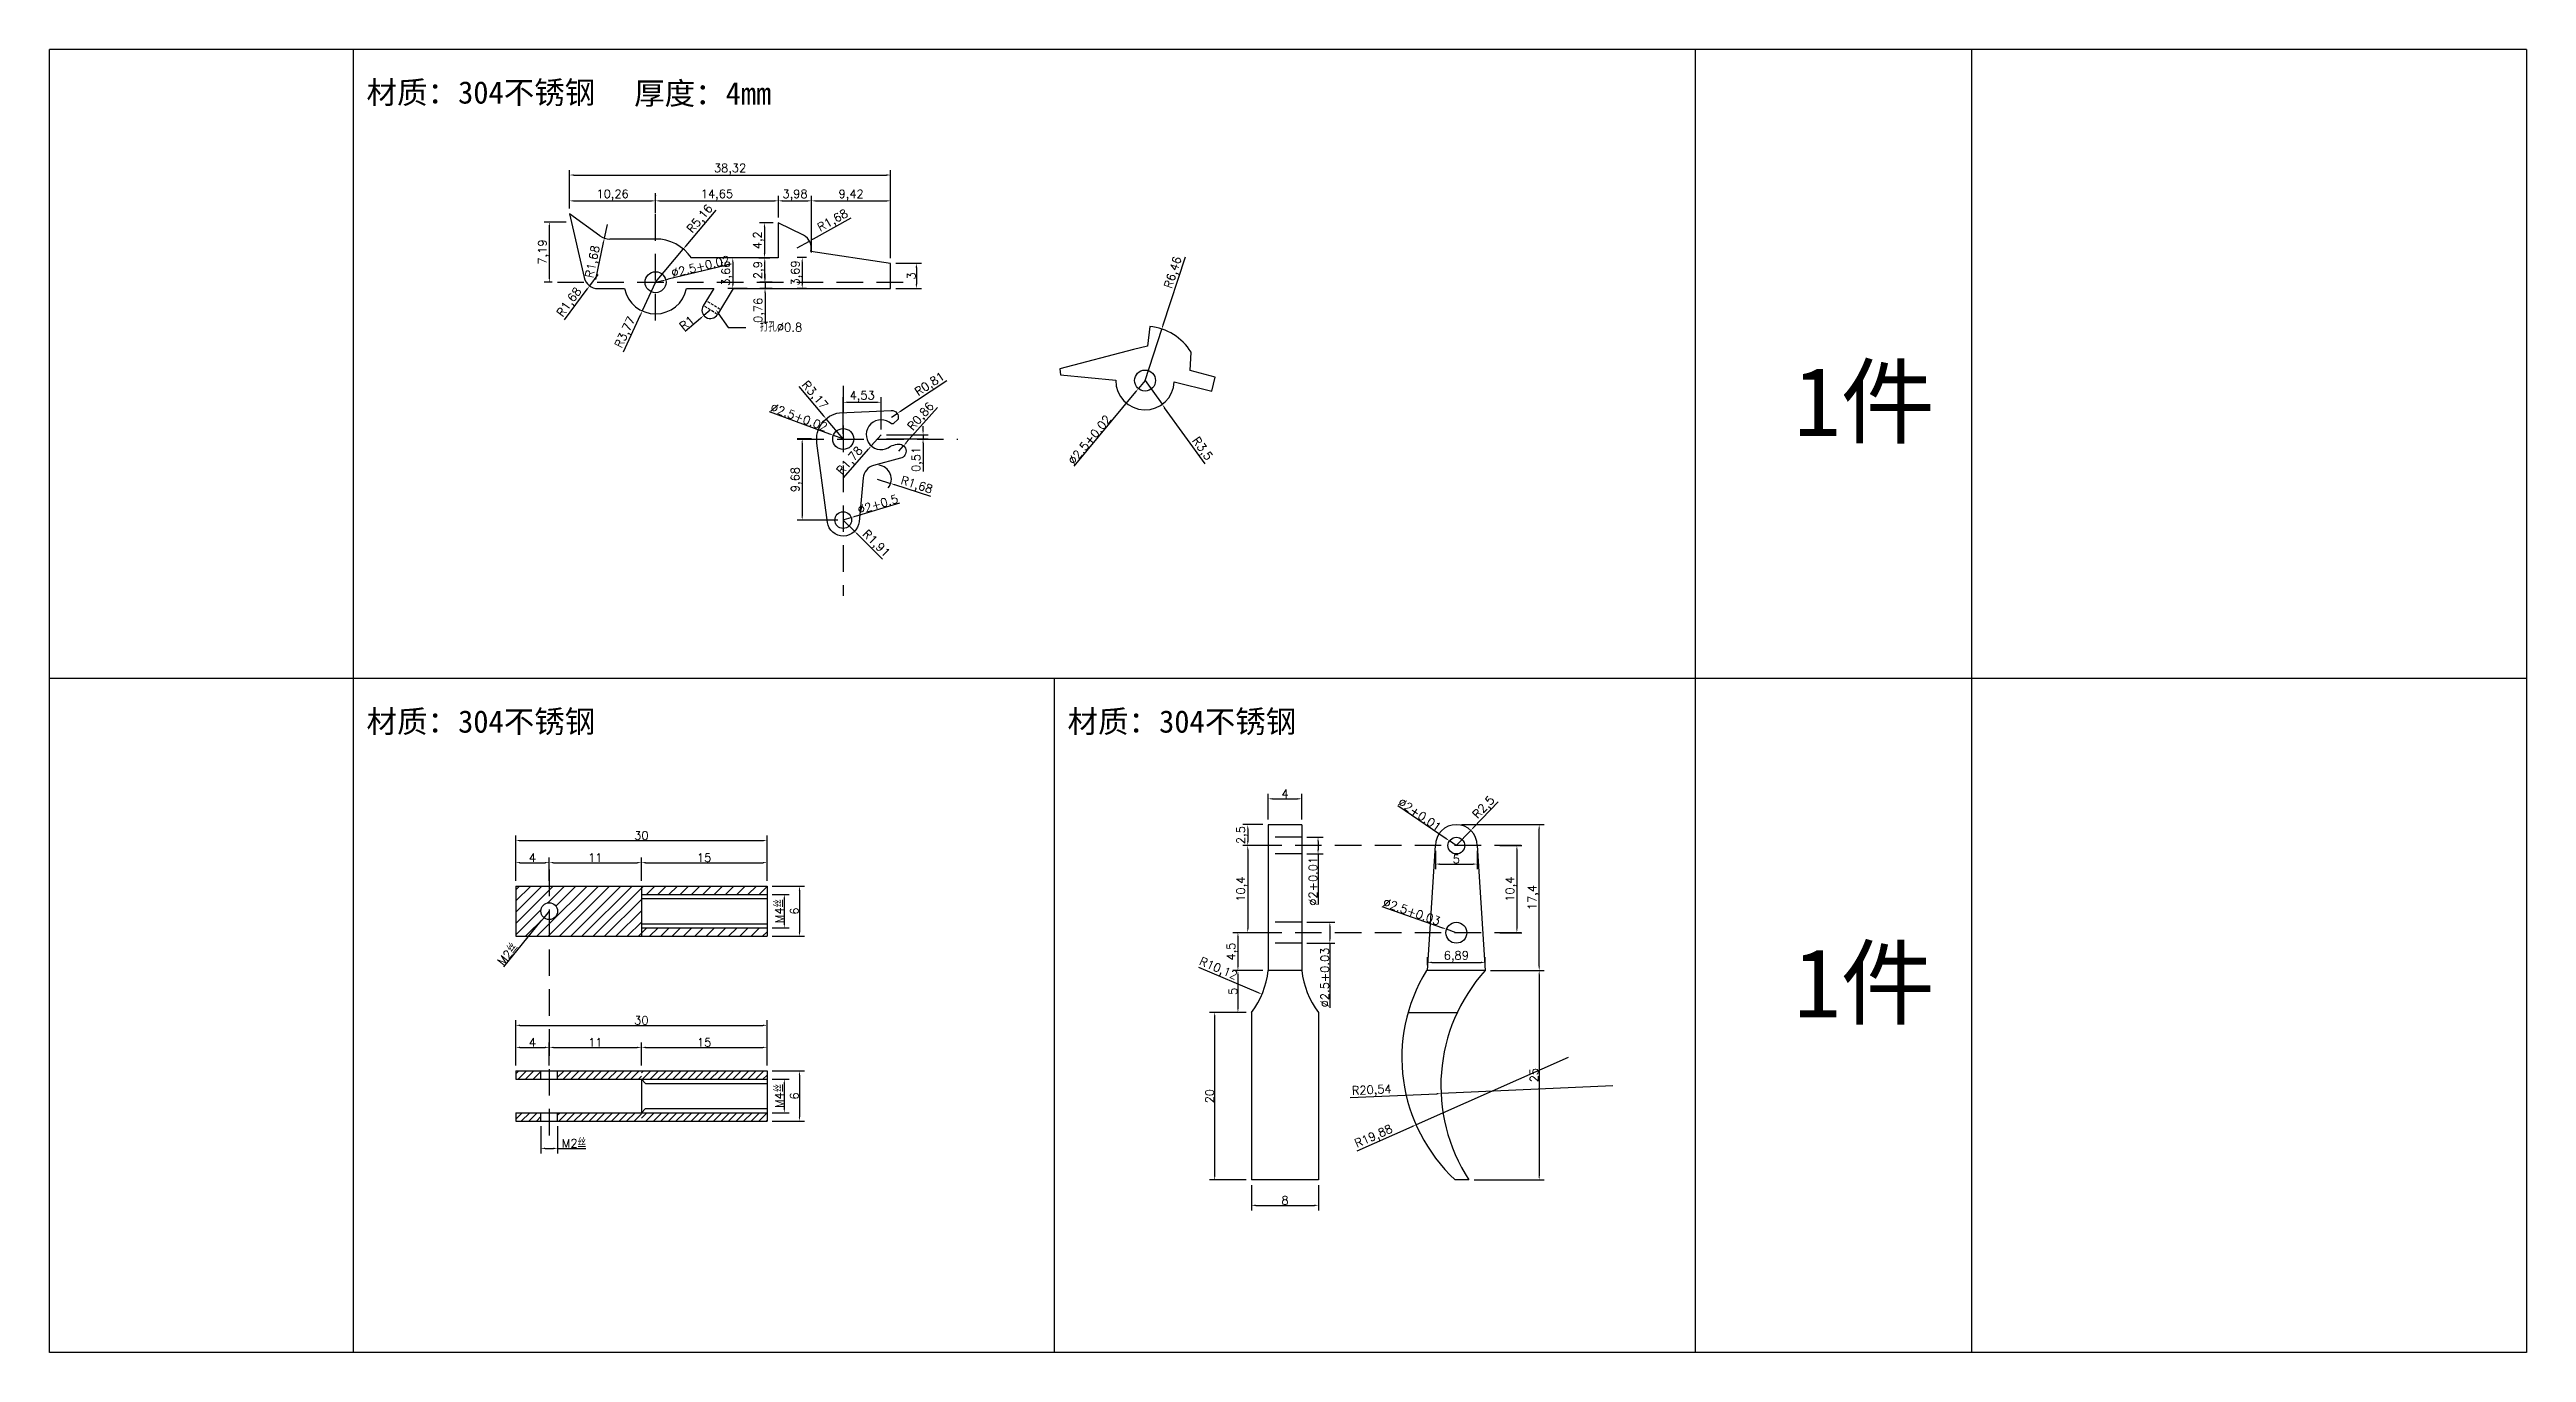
# Model space of a CAD drawing. Header units: millimetres. Extents: x 6817 to 15937, y -5221 to -164.
# Drawn here: x 10127.1 to 10422.8, y -708.5 to -553 of the extents above; entities that cross this region are included whole.
import ezdxf
from ezdxf import colors
from ezdxf.entities.mleader import LeaderData, LeaderLine
from ezdxf.math import Vec2, Vec3

# ---------------------------------------------------------------- set-up
doc = ezdxf.new("R2010")
doc.units = ezdxf.units.MM
doc.linetypes.add('HIDDEN', pattern=[9.525, 6.35, -3.175])
doc.layers.add('图层2', color=108, linetype='Continuous')
doc.styles.get("Standard").update_dxf_attribs({"font": 'txt', "bigfont": 'gbcbig.shx'})
doc.dimstyles.new('ISO-25', dxfattribs={"dimtxt": 1, "dimasz": 0.5, "dimexe": 0.6, "dimexo": 0.625, "dimgap": 0.1, "dimtad": 1, "dimtxsty": 'Standard', "dimcen": 2.5, "dimadec": 0, "dimazin": 0, "dimtfac": 1, "dimtmove": 0, "dimatfit": 3, "dimfxl": 0, "dimarcsym": 0})
pattern_1 = [(45, (8848.1267, 874.5238), (-0.6735192, 0.6735192), [])]

msp = doc.modelspace()

# ---------------------------------------------------------------- texts
at = {"color": 2, "attachment_point": 1}
for s, insert, char_height, width in [('{\\fSimSun|b0|i0|c134|p2;材质：304不锈钢}', (10164.987, -556.743), 2.67108, 31.32319), ('{\\fSimSun|b0|i0|c134|p2;厚度：4mm}', (10196.929, -556.851), 2.67108, 31.32319), ('{\\fSimSun|b0|i0|c134|p2;1件}', (10335.39, -590.878), 8.21872, 36.05545), ('{\\fSimSun|b0|i0|c134|p2;材质：304不锈钢}', (10164.987, -631.841), 2.67108, 31.32319), ('{\\fSimSun|b0|i0|c134|p2;材质：304不锈钢}', (10248.673, -631.841), 2.67108, 31.32319), ('{\\fSimSun|b0|i0|c134|p2;1件}', (10335.39, -660.273), 8.21872, 36.05545)]:
    msp.add_mtext(s, dxfattribs=dict(at, insert=insert, char_height=char_height, width=width))

# ---------------------------------------------------------------- blocks, each defined once
blk = doc.blocks.new('*D558')
at = {"layer": 'Defpoints', "color": 0, "linetype": 'ByBlock', "transparency": 16777216}
for p in [(10199.49, -580.74), (10200.52, -580.5)]:
    blk.add_point(p, dxfattribs=at)
at = {"layer": '图层2', "color": 0, "linetype": 'ByBlock', "lineweight": -2, "transparency": 16777216}
for p, q in [((10208.5, -578.6), (10201, -580.38)), ((10199.49, -580.74), (10200.52, -580.5))]:
    blk.add_line(p, q, dxfattribs=at)
at = {"layer": '图层2', "color": 0, "linetype": 'ByBlock', "transparency": 16777216}
blk.add_solid([(10200.99, -580.3), (10201.02, -580.46), (10200.52, -580.5)], dxfattribs=at)
at = {"layer": '图层2', "color": 0, "linetype": 'ByBlock', "transparency": 16777216, "insert": (10204.86, -578.85), "char_height": 1, "attachment_point": 5, "rotation": 13.3536}
blk.add_mtext('%%C2.5+0.02', dxfattribs=at)
blk = doc.blocks.new('*D559')
at = {"layer": 'Defpoints', "color": 0, "linetype": 'ByBlock', "transparency": 16777216}
for p in [(10202.8, -576.78), (10199.49, -580.74)]:
    blk.add_point(p, dxfattribs=at)
at = {"layer": '图层2', "color": 0, "linetype": 'ByBlock', "lineweight": -2, "transparency": 16777216}
for p, q in [((10206.69, -572.12), (10203.12, -576.39)), ((10199.49, -580.74), (10202.8, -576.78))]:
    blk.add_line(p, q, dxfattribs=at)
at = {"layer": '图层2', "color": 0, "linetype": 'ByBlock', "transparency": 16777216}
blk.add_solid([(10203.06, -576.34), (10203.19, -576.45), (10202.8, -576.78)], dxfattribs=at)
at = {"layer": '图层2', "color": 0, "linetype": 'ByBlock', "transparency": 16777216, "insert": (10204.87, -573.23), "char_height": 1, "attachment_point": 5, "rotation": 50.1142}
blk.add_mtext('R5,16', dxfattribs=at)
blk = doc.blocks.new('*D560')
at = {"layer": 'Defpoints', "color": 0, "linetype": 'ByBlock', "transparency": 16777216}
for p in [(10199.49, -580.74), (10197.91, -584.16)]:
    blk.add_point(p, dxfattribs=at)
at = {"layer": '图层2', "color": 0, "linetype": 'ByBlock', "lineweight": -2, "transparency": 16777216}
for p, q in [((10199.49, -580.74), (10197.91, -584.16)), ((10195.66, -589.03), (10197.7, -584.62))]:
    blk.add_line(p, q, dxfattribs=at)
at = {"layer": '图层2', "color": 0, "linetype": 'ByBlock', "transparency": 16777216}
blk.add_solid([(10197.62, -584.58), (10197.78, -584.65), (10197.91, -584.16)], dxfattribs=at)
at = {"layer": '图层2', "color": 0, "linetype": 'ByBlock', "transparency": 16777216, "insert": (10195.95, -586.76), "char_height": 1, "attachment_point": 5, "rotation": 65.1792}
blk.add_mtext('R3,77', dxfattribs=at)
blk = doc.blocks.new('*D561')
at = {"layer": 'Defpoints', "color": 0, "linetype": 'ByBlock', "transparency": 16777216}
for p in [(10191.62, -581.17), (10192.62, -579.81)]:
    blk.add_point(p, dxfattribs=at)
at = {"layer": '图层2', "color": 0, "linetype": 'ByBlock', "lineweight": -2, "transparency": 16777216}
for p, q in [((10188.62, -585.21), (10191.32, -581.57)), ((10192.62, -579.81), (10191.62, -581.17))]:
    blk.add_line(p, q, dxfattribs=at)
at = {"layer": '图层2', "color": 0, "linetype": 'ByBlock', "transparency": 16777216}
blk.add_solid([(10191.25, -581.52), (10191.38, -581.62), (10191.62, -581.17)], dxfattribs=at)
at = {"layer": '图层2', "color": 0, "linetype": 'ByBlock', "transparency": 16777216, "insert": (10189.27, -583.18), "char_height": 1, "attachment_point": 5, "rotation": 53.4431}
blk.add_mtext('R1,68', dxfattribs=at)
blk = doc.blocks.new('*D562')
at = {"layer": 'Defpoints', "color": 0, "linetype": 'ByBlock', "transparency": 16777216}
for p in [(10193.37, -575.49), (10193.71, -573.84)]:
    blk.add_point(p, dxfattribs=at)
at = {"layer": '图层2', "color": 0, "linetype": 'ByBlock', "lineweight": -2, "transparency": 16777216}
for p, q in [((10192.35, -580.42), (10193.27, -575.98)), ((10193.71, -573.84), (10193.37, -575.49))]:
    blk.add_line(p, q, dxfattribs=at)
at = {"layer": '图层2', "color": 0, "linetype": 'ByBlock', "transparency": 16777216}
blk.add_solid([(10193.19, -575.96), (10193.35, -576), (10193.37, -575.49)], dxfattribs=at)
at = {"layer": '图层2', "color": 0, "linetype": 'ByBlock', "transparency": 16777216, "insert": (10192.09, -578.31), "char_height": 1, "attachment_point": 5, "rotation": 78.2621}
blk.add_mtext('R1,68', dxfattribs=at)
blk = doc.blocks.new('*D563')
at = {"layer": 'Defpoints', "color": 0, "linetype": 'ByBlock', "transparency": 16777216}
for p in [(10217.87, -575.82), (10216.4, -576.64)]:
    blk.add_point(p, dxfattribs=at)
at = {"layer": '图层2', "color": 0, "linetype": 'ByBlock', "lineweight": -2, "transparency": 16777216}
for p, q in [((10222.8, -573.07), (10218.31, -575.58)), ((10216.4, -576.64), (10217.87, -575.82))]:
    blk.add_line(p, q, dxfattribs=at)
at = {"layer": '图层2', "color": 0, "linetype": 'ByBlock', "transparency": 16777216}
blk.add_solid([(10218.27, -575.5), (10218.35, -575.65), (10217.87, -575.82)], dxfattribs=at)
at = {"layer": '图层2', "color": 0, "linetype": 'ByBlock', "transparency": 16777216, "insert": (10220.7, -573.46), "char_height": 1, "attachment_point": 5, "rotation": 29.1463}
blk.add_mtext('R1,68', dxfattribs=at)
blk = doc.blocks.new('*D828')
at = {"layer": 'Defpoints', "color": 0, "linetype": 'ByBlock', "transparency": 16777216}
for p in [(10189.23, -572.57), (10199.49, -571.02), (10199.49, -573.11)]:
    blk.add_point(p, dxfattribs=at)
at = {"layer": '图层2', "color": 0, "linetype": 'ByBlock', "lineweight": -2, "transparency": 16777216}
for p, q in [((10189.23, -571.94), (10189.23, -570.42)), ((10199.49, -572.49), (10199.49, -570.42)), ((10189.73, -571.02), (10198.99, -571.02))]:
    blk.add_line(p, q, dxfattribs=at)
at = {"layer": '图层2', "color": 0, "linetype": 'ByBlock', "transparency": 16777216}
for points in [[(10189.73, -570.94), (10189.73, -571.11), (10189.23, -571.02)], [(10198.99, -570.94), (10198.99, -571.11), (10199.49, -571.02)]]:
    blk.add_solid(points, dxfattribs=at)
at = {"layer": '图层2', "color": 0, "linetype": 'ByBlock', "transparency": 16777216, "insert": (10194.36, -570.34), "char_height": 1, "attachment_point": 5}
blk.add_mtext('10,26', dxfattribs=at)
blk = doc.blocks.new('*D829')
at = {"layer": 'Defpoints', "color": 0, "linetype": 'ByBlock', "transparency": 16777216}
for p in [(10189.46, -573.55), (10186.81, -580.74), (10187.77, -580.74)]:
    blk.add_point(p, dxfattribs=at)
at = {"layer": '图层2', "color": 0, "linetype": 'ByBlock', "lineweight": -2, "transparency": 16777216}
for p, q in [((10188.83, -573.55), (10186.21, -573.55)), ((10186.81, -574.05), (10186.81, -580.24)), ((10187.14, -580.74), (10186.21, -580.74))]:
    blk.add_line(p, q, dxfattribs=at)
at = {"layer": '图层2', "color": 0, "linetype": 'ByBlock', "transparency": 16777216}
for points in [[(10186.73, -574.05), (10186.89, -574.05), (10186.81, -573.55)], [(10186.73, -580.24), (10186.89, -580.24), (10186.81, -580.74)]]:
    blk.add_solid(points, dxfattribs=at)
at = {"layer": '图层2', "color": 0, "linetype": 'ByBlock', "transparency": 16777216, "insert": (10186.13, -577.14), "char_height": 1, "attachment_point": 5, "rotation": 90}
blk.add_mtext('7,19', dxfattribs=at)
blk = doc.blocks.new('*D564')
at = {"layer": 'Defpoints', "color": 0, "linetype": 'ByBlock', "transparency": 16777216}
for p in [(10199.49, -571.02), (10214.15, -571.02), (10214.15, -573.64)]:
    blk.add_point(p, dxfattribs=at)
at = {"layer": '图层2', "color": 0, "linetype": 'ByBlock', "lineweight": -2, "transparency": 16777216}
for p, q in [((10199.49, -570.4), (10199.49, -570.42)), ((10214.15, -573.01), (10214.15, -570.42)), ((10199.99, -571.02), (10213.65, -571.02))]:
    blk.add_line(p, q, dxfattribs=at)
at = {"layer": '图层2', "color": 0, "linetype": 'ByBlock', "transparency": 16777216}
for points in [[(10199.99, -570.94), (10199.99, -571.11), (10199.49, -571.02)], [(10213.65, -570.94), (10213.65, -571.11), (10214.15, -571.02)]]:
    blk.add_solid(points, dxfattribs=at)
at = {"layer": '图层2', "color": 0, "linetype": 'ByBlock', "transparency": 16777216, "insert": (10206.82, -570.34), "char_height": 1, "attachment_point": 5}
blk.add_mtext('14,65', dxfattribs=at)
blk = doc.blocks.new('*D565')
at = {"layer": 'Defpoints', "color": 0, "linetype": 'ByBlock', "transparency": 16777216}
for p in [(10214.15, -573.64), (10218.12, -571.02), (10218.12, -577.8)]:
    blk.add_point(p, dxfattribs=at)
at = {"layer": '图层2', "color": 0, "linetype": 'ByBlock', "lineweight": -2, "transparency": 16777216}
for p, q in [((10214.15, -573.01), (10214.15, -570.42)), ((10218.12, -577.17), (10218.12, -570.42)), ((10214.65, -571.02), (10217.62, -571.02))]:
    blk.add_line(p, q, dxfattribs=at)
at = {"layer": '图层2', "color": 0, "linetype": 'ByBlock', "transparency": 16777216}
for points in [[(10214.65, -570.94), (10214.65, -571.11), (10214.15, -571.02)], [(10217.62, -570.94), (10217.62, -571.11), (10218.12, -571.02)]]:
    blk.add_solid(points, dxfattribs=at)
at = {"layer": '图层2', "color": 0, "linetype": 'ByBlock', "transparency": 16777216, "insert": (10216.14, -570.34), "char_height": 1, "attachment_point": 5}
blk.add_mtext('3,98', dxfattribs=at)
blk = doc.blocks.new('*D566')
at = {"layer": 'Defpoints', "color": 0, "linetype": 'ByBlock', "transparency": 16777216}
for p in [(10227.55, -571.02), (10218.12, -577.8), (10227.55, -578.48)]:
    blk.add_point(p, dxfattribs=at)
at = {"layer": '图层2', "color": 0, "linetype": 'ByBlock', "lineweight": -2, "transparency": 16777216}
for p, q in [((10218.12, -577.17), (10218.12, -570.42)), ((10227.55, -577.86), (10227.55, -570.42)), ((10218.62, -571.02), (10227.05, -571.02))]:
    blk.add_line(p, q, dxfattribs=at)
at = {"layer": '图层2', "color": 0, "linetype": 'ByBlock', "transparency": 16777216}
for points in [[(10218.62, -570.94), (10218.62, -571.11), (10218.12, -571.02)], [(10227.05, -570.94), (10227.05, -571.11), (10227.55, -571.02)]]:
    blk.add_solid(points, dxfattribs=at)
at = {"layer": '图层2', "color": 0, "linetype": 'ByBlock', "transparency": 16777216, "insert": (10222.84, -570.34), "char_height": 1, "attachment_point": 5}
blk.add_mtext('9,42', dxfattribs=at)
blk = doc.blocks.new('*D567')
at = {"layer": 'Defpoints', "color": 0, "linetype": 'ByBlock', "transparency": 16777216}
for p in [(10227.55, -567.94), (10189.23, -572.57), (10227.55, -578.48)]:
    blk.add_point(p, dxfattribs=at)
at = {"layer": '图层2', "color": 0, "linetype": 'ByBlock', "lineweight": -2, "transparency": 16777216}
for p, q in [((10189.23, -571.94), (10189.23, -567.34)), ((10227.55, -577.86), (10227.55, -567.34)), ((10189.73, -567.94), (10227.05, -567.94))]:
    blk.add_line(p, q, dxfattribs=at)
at = {"layer": '图层2', "color": 0, "linetype": 'ByBlock', "transparency": 16777216}
for points in [[(10189.73, -567.85), (10189.73, -568.02), (10189.23, -567.94)], [(10227.05, -567.85), (10227.05, -568.02), (10227.55, -567.94)]]:
    blk.add_solid(points, dxfattribs=at)
at = {"layer": '图层2', "color": 0, "linetype": 'ByBlock', "transparency": 16777216, "insert": (10208.39, -567.25), "char_height": 1, "attachment_point": 5}
blk.add_mtext('38,32', dxfattribs=at)
blk = doc.blocks.new('*D568')
at = {"layer": 'Defpoints', "color": 0, "linetype": 'ByBlock', "transparency": 16777216}
for p in [(10211.05, -577.83), (10208.71, -581.49), (10211.05, -581.49)]:
    blk.add_point(p, dxfattribs=at)
at = {"layer": '图层2', "color": 0, "linetype": 'ByBlock', "lineweight": -2, "transparency": 16777216}
for p, q in [((10210.42, -577.83), (10208.11, -577.83)), ((10208.71, -578.33), (10208.71, -580.99)), ((10210.43, -581.49), (10208.11, -581.49))]:
    blk.add_line(p, q, dxfattribs=at)
at = {"layer": '图层2', "color": 0, "linetype": 'ByBlock', "transparency": 16777216}
for points in [[(10208.63, -578.33), (10208.79, -578.33), (10208.71, -577.83)], [(10208.63, -580.99), (10208.79, -580.99), (10208.71, -581.49)]]:
    blk.add_solid(points, dxfattribs=at)
at = {"layer": '图层2', "color": 0, "linetype": 'ByBlock', "transparency": 16777216, "insert": (10208.03, -579.66), "char_height": 1, "attachment_point": 5, "rotation": 90}
blk.add_mtext('3,66', dxfattribs=at)
blk = doc.blocks.new('*D569')
at = {"layer": 'Defpoints', "color": 0, "linetype": 'ByBlock', "transparency": 16777216}
for p in [(10227.55, -578.48), (10227.55, -581.48), (10230.63, -581.48)]:
    blk.add_point(p, dxfattribs=at)
at = {"layer": '图层2', "color": 0, "linetype": 'ByBlock', "lineweight": -2, "transparency": 16777216}
for p, q in [((10228.17, -578.48), (10231.23, -578.48)), ((10230.63, -578.98), (10230.63, -580.98)), ((10228.17, -581.48), (10231.23, -581.48))]:
    blk.add_line(p, q, dxfattribs=at)
at = {"layer": '图层2', "color": 0, "linetype": 'ByBlock', "transparency": 16777216}
for points in [[(10230.54, -578.98), (10230.71, -578.98), (10230.63, -578.48)], [(10230.54, -580.98), (10230.71, -580.98), (10230.63, -581.48)]]:
    blk.add_solid(points, dxfattribs=at)
at = {"layer": '图层2', "color": 0, "linetype": 'ByBlock', "transparency": 16777216, "insert": (10230.03, -579.98), "char_height": 1, "attachment_point": 5, "rotation": 90}
blk.add_mtext('3', dxfattribs=at)
blk = doc.blocks.new('*D570')
at = {"layer": 'Defpoints', "color": 0, "linetype": 'ByBlock', "transparency": 16777216}
for p in [(10218.12, -577.8), (10217, -581.49), (10218.13, -581.49)]:
    blk.add_point(p, dxfattribs=at)
at = {"layer": '图层2', "color": 0, "linetype": 'ByBlock', "lineweight": -2, "transparency": 16777216}
for p, q in [((10217.5, -577.8), (10216.4, -577.8)), ((10217, -578.3), (10217, -580.99)), ((10217.5, -581.49), (10216.4, -581.49))]:
    blk.add_line(p, q, dxfattribs=at)
at = {"layer": '图层2', "color": 0, "linetype": 'ByBlock', "transparency": 16777216}
for points in [[(10216.92, -578.3), (10217.08, -578.3), (10217, -577.8)], [(10216.92, -580.99), (10217.08, -580.99), (10217, -581.49)]]:
    blk.add_solid(points, dxfattribs=at)
at = {"layer": '图层2', "color": 0, "linetype": 'ByBlock', "transparency": 16777216, "insert": (10216.32, -579.64), "char_height": 1, "attachment_point": 5, "rotation": 90}
blk.add_mtext('3,69', dxfattribs=at)
blk = doc.blocks.new('*D571')
at = {"layer": 'Defpoints', "color": 0, "linetype": 'ByBlock', "transparency": 16777216}
for p in [(10212.56, -581.49), (10214.03, -580.74), (10214.03, -581.49)]:
    blk.add_point(p, dxfattribs=at)
at = {"layer": '图层2', "color": 0, "linetype": 'ByBlock', "lineweight": -2, "transparency": 16777216}
for p, q in [((10213.4, -580.74), (10211.96, -580.74)), ((10213.4, -581.49), (10211.96, -581.49)), ((10212.56, -580.24), (10212.56, -579.74)), ((10212.56, -580.74), (10212.56, -581.49)), ((10212.56, -581.99), (10212.56, -585.69))]:
    blk.add_line(p, q, dxfattribs=at)
at = {"layer": '图层2', "color": 0, "linetype": 'ByBlock', "transparency": 16777216}
for points in [[(10212.48, -580.24), (10212.65, -580.24), (10212.56, -580.74)], [(10212.48, -581.99), (10212.65, -581.99), (10212.56, -581.49)]]:
    blk.add_solid(points, dxfattribs=at)
at = {"layer": '图层2', "color": 0, "linetype": 'ByBlock', "transparency": 16777216, "insert": (10211.88, -584.09), "char_height": 1, "attachment_point": 5, "rotation": 90}
blk.add_mtext('0,76', dxfattribs=at)
blk = doc.blocks.new('*D572')
at = {"layer": 'Defpoints', "color": 0, "linetype": 'ByBlock', "transparency": 16777216}
for p in [(10211.21, -577.84), (10212.53, -577.84), (10211.21, -580.74)]:
    blk.add_point(p, dxfattribs=at)
at = {"layer": '图层2', "color": 0, "linetype": 'ByBlock', "lineweight": -2, "transparency": 16777216}
for p, q in [((10211.84, -577.84), (10213.13, -577.84)), ((10212.53, -580.24), (10212.53, -578.34)), ((10211.84, -580.74), (10213.13, -580.74))]:
    blk.add_line(p, q, dxfattribs=at)
at = {"layer": '图层2', "color": 0, "linetype": 'ByBlock', "transparency": 16777216}
for points in [[(10212.45, -578.34), (10212.61, -578.34), (10212.53, -577.84)], [(10212.45, -580.24), (10212.61, -580.24), (10212.53, -580.74)]]:
    blk.add_solid(points, dxfattribs=at)
at = {"layer": '图层2', "color": 0, "linetype": 'ByBlock', "transparency": 16777216, "insert": (10211.85, -579.29), "char_height": 1, "attachment_point": 5, "rotation": 90}
blk.add_mtext('2,9', dxfattribs=at)
blk = doc.blocks.new('*D573')
at = {"layer": 'Defpoints', "color": 0, "linetype": 'ByBlock', "transparency": 16777216}
for p in [(10214.15, -573.64), (10212.49, -577.83), (10214.12, -577.83)]:
    blk.add_point(p, dxfattribs=at)
at = {"layer": '图层2', "color": 0, "linetype": 'ByBlock', "lineweight": -2, "transparency": 16777216}
for p, q in [((10213.52, -573.64), (10211.89, -573.64)), ((10212.49, -574.14), (10212.49, -577.33)), ((10213.5, -577.83), (10211.89, -577.83))]:
    blk.add_line(p, q, dxfattribs=at)
at = {"layer": '图层2', "color": 0, "linetype": 'ByBlock', "transparency": 16777216}
for points in [[(10212.41, -574.14), (10212.57, -574.14), (10212.49, -573.64)], [(10212.41, -577.33), (10212.57, -577.33), (10212.49, -577.83)]]:
    blk.add_solid(points, dxfattribs=at)
at = {"layer": '图层2', "color": 0, "linetype": 'ByBlock', "transparency": 16777216, "insert": (10211.81, -575.73), "char_height": 1, "attachment_point": 5, "rotation": 90}
blk.add_mtext('4,2', dxfattribs=at)
blk = doc.blocks.new('*D830')
at = {"layer": 'Defpoints', "color": 0, "linetype": 'ByBlock', "transparency": 16777216}
for p in [(10218.73, -599.45), (10217, -609.13), (10221.9, -609.13)]:
    blk.add_point(p, dxfattribs=at)
at = {"layer": '图层2', "color": 0, "linetype": 'ByBlock', "lineweight": -2, "transparency": 16777216}
for p, q in [((10218.1, -599.45), (10216.4, -599.45)), ((10217, -599.95), (10217, -608.63)), ((10221.27, -609.13), (10216.4, -609.13))]:
    blk.add_line(p, q, dxfattribs=at)
at = {"layer": '图层2', "color": 0, "linetype": 'ByBlock', "transparency": 16777216}
for points in [[(10216.91, -599.95), (10217.08, -599.95), (10217, -599.45)], [(10216.91, -608.63), (10217.08, -608.63), (10217, -609.13)]]:
    blk.add_solid(points, dxfattribs=at)
at = {"layer": '图层2', "color": 0, "linetype": 'ByBlock', "transparency": 16777216, "insert": (10216.31, -604.29), "char_height": 1, "attachment_point": 5, "rotation": 90}
blk.add_mtext('9,68', dxfattribs=at)
blk = doc.blocks.new('*D831')
at = {"layer": 'Defpoints', "color": 0, "linetype": 'ByBlock', "transparency": 16777216}
for p in [(10226.42, -595.07), (10221.89, -599.45), (10226.42, -598.94)]:
    blk.add_point(p, dxfattribs=at)
at = {"layer": '图层2', "color": 0, "linetype": 'ByBlock', "lineweight": -2, "transparency": 16777216}
for p, q in [((10221.89, -598.83), (10221.89, -594.47)), ((10222.39, -595.07), (10225.92, -595.07)), ((10226.42, -598.32), (10226.42, -594.47))]:
    blk.add_line(p, q, dxfattribs=at)
at = {"layer": '图层2', "color": 0, "linetype": 'ByBlock', "transparency": 16777216}
for points in [[(10222.39, -594.99), (10222.39, -595.15), (10221.89, -595.07)], [(10225.92, -594.99), (10225.92, -595.15), (10226.42, -595.07)]]:
    blk.add_solid(points, dxfattribs=at)
at = {"layer": '图层2', "color": 0, "linetype": 'ByBlock', "transparency": 16777216, "insert": (10224.16, -594.39), "char_height": 1, "attachment_point": 5}
blk.add_mtext('4,53', dxfattribs=at)
blk = doc.blocks.new('*D832')
at = {"layer": 'Defpoints', "color": 0, "linetype": 'ByBlock', "transparency": 16777216}
for p in [(10226.42, -598.94), (10226.42, -599.45), (10231.43, -599.45)]:
    blk.add_point(p, dxfattribs=at)
at = {"layer": '图层2', "color": 0, "linetype": 'ByBlock', "lineweight": -2, "transparency": 16777216}
for p, q in [((10227.05, -598.94), (10232.03, -598.94)), ((10227.05, -599.45), (10232.03, -599.45)), ((10231.43, -598.44), (10231.43, -597.94)), ((10231.43, -598.94), (10231.43, -599.45)), ((10231.43, -599.95), (10231.43, -603.32))]:
    blk.add_line(p, q, dxfattribs=at)
at = {"layer": '图层2', "color": 0, "linetype": 'ByBlock', "transparency": 16777216}
for points in [[(10231.34, -598.44), (10231.51, -598.44), (10231.43, -598.94)], [(10231.34, -599.95), (10231.51, -599.95), (10231.43, -599.45)]]:
    blk.add_solid(points, dxfattribs=at)
at = {"layer": '图层2', "color": 0, "linetype": 'ByBlock', "transparency": 16777216, "insert": (10230.74, -601.89), "char_height": 1, "attachment_point": 5, "rotation": 90}
blk.add_mtext('0,51', dxfattribs=at)
blk = doc.blocks.new('*D833')
at = {"layer": 'Defpoints', "color": 0, "linetype": 'ByBlock', "transparency": 16777216}
for p in [(10220.72, -599.02), (10221.89, -599.45)]:
    blk.add_point(p, dxfattribs=at)
at = {"layer": '图层2', "color": 0, "linetype": 'ByBlock', "lineweight": -2, "transparency": 16777216}
for p, q in [((10213.04, -596.16), (10220.25, -598.84)), ((10221.89, -599.45), (10220.72, -599.02))]:
    blk.add_line(p, q, dxfattribs=at)
at = {"layer": '图层2', "color": 0, "linetype": 'ByBlock', "transparency": 16777216}
blk.add_solid([(10220.28, -598.76), (10220.22, -598.92), (10220.72, -599.02)], dxfattribs=at)
at = {"layer": '图层2', "color": 0, "linetype": 'ByBlock', "transparency": 16777216, "insert": (10216.62, -596.85), "char_height": 1, "attachment_point": 5, "rotation": 339.6063}
blk.add_mtext('%%C2.5+0.02', dxfattribs=at)
blk = doc.blocks.new('*D834')
at = {"layer": 'Defpoints', "color": 0, "linetype": 'ByBlock', "transparency": 16777216}
for p in [(10219.85, -597.04), (10221.89, -599.45)]:
    blk.add_point(p, dxfattribs=at)
at = {"layer": '图层2', "color": 0, "linetype": 'ByBlock', "lineweight": -2, "transparency": 16777216}
for p, q in [((10216.59, -593.19), (10219.52, -596.65)), ((10221.89, -599.45), (10219.85, -597.04))]:
    blk.add_line(p, q, dxfattribs=at)
at = {"layer": '图层2', "color": 0, "linetype": 'ByBlock', "transparency": 16777216}
blk.add_solid([(10219.59, -596.6), (10219.46, -596.71), (10219.85, -597.04)], dxfattribs=at)
at = {"layer": '图层2', "color": 0, "linetype": 'ByBlock', "transparency": 16777216, "insert": (10218.42, -594.29), "char_height": 1, "attachment_point": 5, "rotation": 310.259}
blk.add_mtext('R3,17', dxfattribs=at)
blk = doc.blocks.new('*D835')
at = {"layer": 'Defpoints', "color": 0, "linetype": 'ByBlock', "transparency": 16777216}
for p in [(10225.25, -600.28), (10226.42, -598.94)]:
    blk.add_point(p, dxfattribs=at)
at = {"layer": '图层2', "color": 0, "linetype": 'ByBlock', "lineweight": -2, "transparency": 16777216}
for p, q in [((10226.42, -598.94), (10225.25, -600.28)), ((10221.94, -604.07), (10224.92, -600.66))]:
    blk.add_line(p, q, dxfattribs=at)
at = {"layer": '图层2', "color": 0, "linetype": 'ByBlock', "transparency": 16777216}
blk.add_solid([(10224.86, -600.6), (10224.98, -600.71), (10225.25, -600.28)], dxfattribs=at)
at = {"layer": '图层2', "color": 0, "linetype": 'ByBlock', "transparency": 16777216, "insert": (10222.75, -602.1), "char_height": 1, "attachment_point": 5, "rotation": 48.8232}
blk.add_mtext('R1,78', dxfattribs=at)
blk = doc.blocks.new('*D836')
at = {"layer": 'Defpoints', "color": 0, "linetype": 'ByBlock', "transparency": 16777216}
for p in [(10225.96, -604.25), (10227.56, -604.76)]:
    blk.add_point(p, dxfattribs=at)
at = {"layer": '图层2', "color": 0, "linetype": 'ByBlock', "lineweight": -2, "transparency": 16777216}
for p, q in [((10225.96, -604.25), (10227.56, -604.76)), ((10232.35, -606.3), (10228.04, -604.92))]:
    blk.add_line(p, q, dxfattribs=at)
blk.add_arc((10225.96, -604.25), 1.68, 321.7701, 83.9206, dxfattribs=at)
at = {"layer": '图层2', "color": 0, "linetype": 'ByBlock', "transparency": 16777216}
blk.add_solid([(10228.06, -604.84), (10228.01, -605), (10227.56, -604.76)], dxfattribs=at)
at = {"layer": '图层2', "color": 0, "linetype": 'ByBlock', "transparency": 16777216, "insert": (10230.64, -605.04), "char_height": 1, "attachment_point": 5, "rotation": 342.1818}
blk.add_mtext('R1,68', dxfattribs=at)
blk = doc.blocks.new('*D837')
at = {"layer": 'Defpoints', "color": 0, "linetype": 'ByBlock', "transparency": 16777216}
for p in [(10229.1, -600.27), (10228.53, -600.91)]:
    blk.add_point(p, dxfattribs=at)
at = {"layer": '图层2', "color": 0, "linetype": 'ByBlock', "lineweight": -2, "transparency": 16777216}
for p, q in [((10233.15, -595.71), (10229.43, -599.89)), ((10228.53, -600.91), (10229.1, -600.27))]:
    blk.add_line(p, q, dxfattribs=at)
at = {"layer": '图层2', "color": 0, "linetype": 'ByBlock', "transparency": 16777216}
blk.add_solid([(10229.37, -599.84), (10229.5, -599.95), (10229.1, -600.27)], dxfattribs=at)
at = {"layer": '图层2', "color": 0, "linetype": 'ByBlock', "transparency": 16777216, "insert": (10231.24, -596.82), "char_height": 1, "attachment_point": 5, "rotation": 48.4333}
blk.add_mtext('R0,86', dxfattribs=at)
blk = doc.blocks.new('*D838')
at = {"layer": 'Defpoints', "color": 0, "linetype": 'ByBlock', "transparency": 16777216}
for p in [(10227.66, -596.85), (10228.34, -596.41)]:
    blk.add_point(p, dxfattribs=at)
at = {"layer": '图层2', "color": 0, "linetype": 'ByBlock', "lineweight": -2, "transparency": 16777216}
for p, q in [((10234.27, -592.5), (10228.76, -596.13)), ((10227.66, -596.85), (10228.34, -596.41))]:
    blk.add_line(p, q, dxfattribs=at)
at = {"layer": '图层2', "color": 0, "linetype": 'ByBlock', "transparency": 16777216}
blk.add_solid([(10228.71, -596.06), (10228.8, -596.2), (10228.34, -596.41)], dxfattribs=at)
at = {"layer": '图层2', "color": 0, "linetype": 'ByBlock', "transparency": 16777216, "insert": (10232.28, -592.99), "char_height": 1, "attachment_point": 5, "rotation": 33.3668}
blk.add_mtext('R0,81', dxfattribs=at)
blk = doc.blocks.new('*D839')
at = {"layer": 'Defpoints', "color": 0, "linetype": 'ByBlock', "transparency": 16777216}
for p in [(10221.9, -609.13), (10223.25, -610.47)]:
    blk.add_point(p, dxfattribs=at)
at = {"layer": '图层2', "color": 0, "linetype": 'ByBlock', "lineweight": -2, "transparency": 16777216}
for p, q in [((10221.9, -609.13), (10223.25, -610.47)), ((10226.59, -613.79), (10223.61, -610.83))]:
    blk.add_line(p, q, dxfattribs=at)
at = {"layer": '图层2', "color": 0, "linetype": 'ByBlock', "transparency": 16777216}
blk.add_solid([(10223.67, -610.77), (10223.55, -610.89), (10223.25, -610.47)], dxfattribs=at)
at = {"layer": '图层2', "color": 0, "linetype": 'ByBlock', "transparency": 16777216, "insert": (10225.76, -612), "char_height": 1, "attachment_point": 5, "rotation": 315.1897}
blk.add_mtext('R1,91', dxfattribs=at)
blk = doc.blocks.new('*D574')
at = {"layer": 'Defpoints', "color": 0, "linetype": 'ByBlock', "transparency": 16777216}
for p in [(10222.02, -609.07), (10222.83, -608.83)]:
    blk.add_point(p, dxfattribs=at)
at = {"layer": '图层2', "color": 0, "linetype": 'ByBlock', "lineweight": -2, "transparency": 16777216}
for p, q in [((10222.02, -609.07), (10222.83, -608.83)), ((10228.61, -607.11), (10223.31, -608.69))]:
    blk.add_line(p, q, dxfattribs=at)
at = {"layer": '图层2', "color": 0, "linetype": 'ByBlock', "transparency": 16777216}
blk.add_solid([(10223.29, -608.61), (10223.33, -608.77), (10222.83, -608.83)], dxfattribs=at)
at = {"layer": '图层2', "color": 0, "linetype": 'ByBlock', "transparency": 16777216, "insert": (10226.03, -607.25), "char_height": 1, "attachment_point": 5, "rotation": 16.5208}
blk.add_mtext('%%C2+0.5', dxfattribs=at)
blk = doc.blocks.new('*D840')
at = {"layer": 'Defpoints', "color": 0, "linetype": 'ByBlock', "transparency": 16777216}
for p in [(10257.93, -592.48), (10259.98, -595.31)]:
    blk.add_point(p, dxfattribs=at)
at = {"layer": '图层2', "color": 0, "linetype": 'ByBlock', "lineweight": -2, "transparency": 16777216}
for p, q in [((10257.93, -592.48), (10259.98, -595.31)), ((10265.11, -602.43), (10260.27, -595.72))]:
    blk.add_line(p, q, dxfattribs=at)
at = {"layer": '图层2', "color": 0, "linetype": 'ByBlock', "transparency": 16777216}
blk.add_solid([(10260.34, -595.67), (10260.2, -595.77), (10259.98, -595.31)], dxfattribs=at)
at = {"layer": '图层2', "color": 0, "linetype": 'ByBlock', "transparency": 16777216, "insert": (10264.68, -600.67), "char_height": 1, "attachment_point": 5, "rotation": 305.7996}
blk.add_mtext('R3,5', dxfattribs=at)
blk = doc.blocks.new('*D841')
at = {"layer": 'Defpoints', "color": 0, "linetype": 'ByBlock', "transparency": 16777216}
for p in [(10257.13, -593.44), (10257.93, -592.48)]:
    blk.add_point(p, dxfattribs=at)
at = {"layer": '图层2', "color": 0, "linetype": 'ByBlock', "lineweight": -2, "transparency": 16777216}
for p, q in [((10249.48, -602.7), (10256.81, -593.82)), ((10257.93, -592.48), (10257.13, -593.44))]:
    blk.add_line(p, q, dxfattribs=at)
at = {"layer": '图层2', "color": 0, "linetype": 'ByBlock', "transparency": 16777216}
blk.add_solid([(10256.75, -593.77), (10256.88, -593.88), (10257.13, -593.44)], dxfattribs=at)
at = {"layer": '图层2', "color": 0, "linetype": 'ByBlock', "transparency": 16777216, "insert": (10251.31, -599.54), "char_height": 1, "attachment_point": 5, "rotation": 50.4356}
blk.add_mtext('%%C2.5+0.02', dxfattribs=at)
blk = doc.blocks.new('*D842')
at = {"layer": 'Defpoints', "color": 0, "linetype": 'ByBlock', "transparency": 16777216}
for p in [(10259.92, -586.33), (10257.93, -592.48)]:
    blk.add_point(p, dxfattribs=at)
at = {"layer": '图层2', "color": 0, "linetype": 'ByBlock', "lineweight": -2, "transparency": 16777216}
for p, q in [((10262.7, -577.75), (10260.07, -585.85)), ((10257.93, -592.48), (10259.92, -586.33))]:
    blk.add_line(p, q, dxfattribs=at)
at = {"layer": '图层2', "color": 0, "linetype": 'ByBlock', "transparency": 16777216}
blk.add_solid([(10259.99, -585.82), (10260.15, -585.88), (10259.92, -586.33)], dxfattribs=at)
at = {"layer": '图层2', "color": 0, "linetype": 'ByBlock', "transparency": 16777216, "insert": (10261.37, -579.61), "char_height": 1, "attachment_point": 5, "rotation": 72.0649}
blk.add_mtext('R6,46', dxfattribs=at)
blk = doc.blocks.new('*D843')
at = {"layer": 'Defpoints', "color": 0, "linetype": 'ByBlock', "transparency": 16777216}
for p in [(10212.8, -647.39), (10182.8, -652.82), (10212.8, -652.82)]:
    blk.add_point(p, dxfattribs=at)
at = {"layer": '图层2', "color": 0, "linetype": 'ByBlock', "lineweight": -2, "transparency": 16777216}
for p, q in [((10182.8, -652.2), (10182.8, -646.79)), ((10183.3, -647.39), (10212.3, -647.39)), ((10212.8, -652.2), (10212.8, -646.79))]:
    blk.add_line(p, q, dxfattribs=at)
at = {"layer": '图层2', "color": 0, "linetype": 'ByBlock', "transparency": 16777216}
for points in [[(10183.3, -647.31), (10183.3, -647.48), (10182.8, -647.39)], [(10212.3, -647.31), (10212.3, -647.48), (10212.8, -647.39)]]:
    blk.add_solid(points, dxfattribs=at)
at = {"layer": '图层2', "color": 0, "linetype": 'ByBlock', "transparency": 16777216, "insert": (10197.8, -646.79), "char_height": 1, "attachment_point": 5}
blk.add_mtext('30', dxfattribs=at)
blk = doc.blocks.new('*D575')
at = {"layer": 'Defpoints', "color": 0, "linetype": 'ByBlock', "transparency": 16777216}
for p in [(10197.8, -650.03), (10186.8, -652.82), (10197.8, -652.82)]:
    blk.add_point(p, dxfattribs=at)
at = {"layer": '图层2', "color": 0, "linetype": 'ByBlock', "lineweight": -2, "transparency": 16777216}
for p, q in [((10186.8, -652.2), (10186.8, -649.43)), ((10187.3, -650.03), (10197.3, -650.03)), ((10197.8, -652.2), (10197.8, -649.43))]:
    blk.add_line(p, q, dxfattribs=at)
at = {"layer": '图层2', "color": 0, "linetype": 'ByBlock', "transparency": 16777216}
for points in [[(10187.3, -649.94), (10187.3, -650.11), (10186.8, -650.03)], [(10197.3, -649.94), (10197.3, -650.11), (10197.8, -650.03)]]:
    blk.add_solid(points, dxfattribs=at)
at = {"layer": '图层2', "color": 0, "linetype": 'ByBlock', "transparency": 16777216, "insert": (10192.3, -649.43), "char_height": 1, "attachment_point": 5}
blk.add_mtext('11', dxfattribs=at)
blk = doc.blocks.new('*D576')
at = {"layer": 'Defpoints', "color": 0, "linetype": 'ByBlock', "transparency": 16777216}
for p in [(10212.8, -650.03), (10197.8, -652.82), (10212.8, -652.82)]:
    blk.add_point(p, dxfattribs=at)
at = {"layer": '图层2', "color": 0, "linetype": 'ByBlock', "lineweight": -2, "transparency": 16777216}
for p, q in [((10197.8, -652.2), (10197.8, -649.43)), ((10198.3, -650.03), (10212.3, -650.03)), ((10212.8, -652.2), (10212.8, -649.43))]:
    blk.add_line(p, q, dxfattribs=at)
at = {"layer": '图层2', "color": 0, "linetype": 'ByBlock', "transparency": 16777216}
for points in [[(10198.3, -649.94), (10198.3, -650.11), (10197.8, -650.03)], [(10212.3, -649.94), (10212.3, -650.11), (10212.8, -650.03)]]:
    blk.add_solid(points, dxfattribs=at)
at = {"layer": '图层2', "color": 0, "linetype": 'ByBlock', "transparency": 16777216, "insert": (10205.3, -649.43), "char_height": 1, "attachment_point": 5}
blk.add_mtext('15', dxfattribs=at)
blk = doc.blocks.new('*D844')
at = {"layer": 'Defpoints', "color": 0, "linetype": 'ByBlock', "transparency": 16777216}
for p in [(10212.8, -652.82), (10212.8, -658.82), (10216.67, -658.82)]:
    blk.add_point(p, dxfattribs=at)
at = {"layer": '图层2', "color": 0, "linetype": 'ByBlock', "lineweight": -2, "transparency": 16777216}
for p, q in [((10213.43, -652.82), (10217.27, -652.82)), ((10216.67, -653.32), (10216.67, -658.32)), ((10213.43, -658.82), (10217.27, -658.82))]:
    blk.add_line(p, q, dxfattribs=at)
at = {"layer": '图层2', "color": 0, "linetype": 'ByBlock', "transparency": 16777216}
for points in [[(10216.59, -653.32), (10216.75, -653.32), (10216.67, -652.82)], [(10216.59, -658.32), (10216.75, -658.32), (10216.67, -658.82)]]:
    blk.add_solid(points, dxfattribs=at)
at = {"layer": '图层2', "color": 0, "linetype": 'ByBlock', "transparency": 16777216, "insert": (10216.07, -655.82), "char_height": 1, "attachment_point": 5, "rotation": 90}
blk.add_mtext('6', dxfattribs=at)
blk = doc.blocks.new('*D845')
at = {"layer": 'Defpoints', "color": 0, "linetype": 'ByBlock', "transparency": 16777216}
for p in [(10212.8, -653.82), (10212.8, -657.82), (10214.86, -657.82)]:
    blk.add_point(p, dxfattribs=at)
at = {"layer": '图层2', "color": 0, "linetype": 'ByBlock', "lineweight": -2, "transparency": 16777216}
for p, q in [((10213.43, -653.82), (10215.46, -653.82)), ((10214.86, -654.32), (10214.86, -657.32)), ((10213.43, -657.82), (10215.46, -657.82))]:
    blk.add_line(p, q, dxfattribs=at)
at = {"layer": '图层2', "color": 0, "linetype": 'ByBlock', "transparency": 16777216}
for points in [[(10214.78, -654.32), (10214.95, -654.32), (10214.86, -653.82)], [(10214.78, -657.32), (10214.95, -657.32), (10214.86, -657.82)]]:
    blk.add_solid(points, dxfattribs=at)
at = {"layer": '图层2', "color": 0, "linetype": 'ByBlock', "transparency": 16777216, "insert": (10214.26, -655.82), "char_height": 1, "attachment_point": 5, "rotation": 90}
blk.add_mtext('M4丝', dxfattribs=at)
blk = doc.blocks.new('*D577')
at = {"layer": 'Defpoints', "color": 0, "linetype": 'ByBlock', "transparency": 16777216}
for p in [(10186.8, -655.82), (10186.17, -656.6)]:
    blk.add_point(p, dxfattribs=at)
at = {"layer": '图层2', "color": 0, "linetype": 'ByBlock', "lineweight": -2, "transparency": 16777216}
for p, q in [((10186.8, -655.82), (10186.17, -656.6)), ((10181.38, -662.47), (10185.85, -656.99))]:
    blk.add_line(p, q, dxfattribs=at)
at = {"layer": '图层2', "color": 0, "linetype": 'ByBlock', "transparency": 16777216}
blk.add_solid([(10185.79, -656.93), (10185.92, -657.04), (10186.17, -656.6)], dxfattribs=at)
at = {"layer": '图层2', "color": 0, "linetype": 'ByBlock', "transparency": 16777216, "insert": (10181.82, -660.97), "char_height": 1, "attachment_point": 5, "rotation": 50.7731}
blk.add_mtext('M2丝', dxfattribs=at)
blk = doc.blocks.new('*D578')
at = {"layer": 'Defpoints', "color": 0, "linetype": 'ByBlock', "transparency": 16777216}
for p in [(10212.8, -669.45), (10182.8, -674.88), (10212.8, -674.88)]:
    blk.add_point(p, dxfattribs=at)
at = {"layer": '图层2', "color": 0, "linetype": 'ByBlock', "lineweight": -2, "transparency": 16777216}
for p, q in [((10182.8, -674.25), (10182.8, -668.85)), ((10183.3, -669.45), (10212.3, -669.45)), ((10212.8, -674.25), (10212.8, -668.85))]:
    blk.add_line(p, q, dxfattribs=at)
at = {"layer": '图层2', "color": 0, "linetype": 'ByBlock', "transparency": 16777216}
for points in [[(10183.3, -669.36), (10183.3, -669.53), (10182.8, -669.45)], [(10212.3, -669.36), (10212.3, -669.53), (10212.8, -669.45)]]:
    blk.add_solid(points, dxfattribs=at)
at = {"layer": '图层2', "color": 0, "linetype": 'ByBlock', "transparency": 16777216, "insert": (10197.8, -668.85), "char_height": 1, "attachment_point": 5}
blk.add_mtext('30', dxfattribs=at)
blk = doc.blocks.new('*D579')
at = {"layer": 'Defpoints', "color": 0, "linetype": 'ByBlock', "transparency": 16777216}
for p in [(10197.8, -672.08), (10186.8, -674.88), (10197.8, -674.88)]:
    blk.add_point(p, dxfattribs=at)
at = {"layer": '图层2', "color": 0, "linetype": 'ByBlock', "lineweight": -2, "transparency": 16777216}
for p, q in [((10186.8, -674.25), (10186.8, -671.48)), ((10187.3, -672.08), (10197.3, -672.08)), ((10197.8, -674.25), (10197.8, -671.48))]:
    blk.add_line(p, q, dxfattribs=at)
at = {"layer": '图层2', "color": 0, "linetype": 'ByBlock', "transparency": 16777216}
for points in [[(10187.3, -672), (10187.3, -672.16), (10186.8, -672.08)], [(10197.3, -672), (10197.3, -672.16), (10197.8, -672.08)]]:
    blk.add_solid(points, dxfattribs=at)
at = {"layer": '图层2', "color": 0, "linetype": 'ByBlock', "transparency": 16777216, "insert": (10192.3, -671.48), "char_height": 1, "attachment_point": 5}
blk.add_mtext('11', dxfattribs=at)
blk = doc.blocks.new('*D580')
at = {"layer": 'Defpoints', "color": 0, "linetype": 'ByBlock', "transparency": 16777216}
for p in [(10212.8, -672.08), (10197.8, -674.88), (10212.8, -674.88)]:
    blk.add_point(p, dxfattribs=at)
at = {"layer": '图层2', "color": 0, "linetype": 'ByBlock', "lineweight": -2, "transparency": 16777216}
for p, q in [((10197.8, -674.25), (10197.8, -671.48)), ((10198.3, -672.08), (10212.3, -672.08)), ((10212.8, -674.25), (10212.8, -671.48))]:
    blk.add_line(p, q, dxfattribs=at)
at = {"layer": '图层2', "color": 0, "linetype": 'ByBlock', "transparency": 16777216}
for points in [[(10198.3, -672), (10198.3, -672.16), (10197.8, -672.08)], [(10212.3, -672), (10212.3, -672.16), (10212.8, -672.08)]]:
    blk.add_solid(points, dxfattribs=at)
at = {"layer": '图层2', "color": 0, "linetype": 'ByBlock', "transparency": 16777216, "insert": (10205.3, -671.48), "char_height": 1, "attachment_point": 5}
blk.add_mtext('15', dxfattribs=at)
blk = doc.blocks.new('*D581')
at = {"layer": 'Defpoints', "color": 0, "linetype": 'ByBlock', "transparency": 16777216}
for p in [(10212.8, -674.88), (10212.8, -680.88), (10216.67, -680.88)]:
    blk.add_point(p, dxfattribs=at)
at = {"layer": '图层2', "color": 0, "linetype": 'ByBlock', "lineweight": -2, "transparency": 16777216}
for p, q in [((10213.43, -674.88), (10217.27, -674.88)), ((10216.67, -675.38), (10216.67, -680.38)), ((10213.43, -680.88), (10217.27, -680.88))]:
    blk.add_line(p, q, dxfattribs=at)
at = {"layer": '图层2', "color": 0, "linetype": 'ByBlock', "transparency": 16777216}
for points in [[(10216.59, -675.38), (10216.75, -675.38), (10216.67, -674.88)], [(10216.59, -680.38), (10216.75, -680.38), (10216.67, -680.88)]]:
    blk.add_solid(points, dxfattribs=at)
at = {"layer": '图层2', "color": 0, "linetype": 'ByBlock', "transparency": 16777216, "insert": (10216.07, -677.88), "char_height": 1, "attachment_point": 5, "rotation": 90}
blk.add_mtext('6', dxfattribs=at)
blk = doc.blocks.new('*D582')
at = {"layer": 'Defpoints', "color": 0, "linetype": 'ByBlock', "transparency": 16777216}
for p in [(10212.8, -675.88), (10212.8, -679.88), (10214.86, -679.88)]:
    blk.add_point(p, dxfattribs=at)
at = {"layer": '图层2', "color": 0, "linetype": 'ByBlock', "lineweight": -2, "transparency": 16777216}
for p, q in [((10213.43, -675.88), (10215.46, -675.88)), ((10214.86, -676.38), (10214.86, -679.38)), ((10213.43, -679.88), (10215.46, -679.88))]:
    blk.add_line(p, q, dxfattribs=at)
at = {"layer": '图层2', "color": 0, "linetype": 'ByBlock', "transparency": 16777216}
for points in [[(10214.78, -676.38), (10214.95, -676.38), (10214.86, -675.88)], [(10214.78, -679.38), (10214.95, -679.38), (10214.86, -679.88)]]:
    blk.add_solid(points, dxfattribs=at)
at = {"layer": '图层2', "color": 0, "linetype": 'ByBlock', "transparency": 16777216, "insert": (10214.26, -677.88), "char_height": 1, "attachment_point": 5, "rotation": 90}
blk.add_mtext('M4丝', dxfattribs=at)
blk = doc.blocks.new('*D846')
at = {"layer": 'Defpoints', "color": 0, "linetype": 'ByBlock', "transparency": 16777216}
for p in [(10185.8, -680.88), (10187.8, -680.88), (10187.8, -684.14)]:
    blk.add_point(p, dxfattribs=at)
at = {"layer": '图层2', "color": 0, "linetype": 'ByBlock', "lineweight": -2, "transparency": 16777216}
for p, q in [((10185.8, -681.5), (10185.8, -684.74)), ((10187.8, -681.5), (10187.8, -684.74)), ((10186.3, -684.14), (10187.3, -684.14)), ((10187.8, -684.14), (10191.17, -684.14))]:
    blk.add_line(p, q, dxfattribs=at)
at = {"layer": '图层2', "color": 0, "linetype": 'ByBlock', "transparency": 16777216}
for points in [[(10186.3, -684.05), (10186.3, -684.22), (10185.8, -684.14)], [(10187.3, -684.05), (10187.3, -684.22), (10187.8, -684.14)]]:
    blk.add_solid(points, dxfattribs=at)
at = {"layer": '图层2', "color": 0, "linetype": 'ByBlock', "transparency": 16777216, "insert": (10189.74, -683.53), "char_height": 1, "attachment_point": 5}
blk.add_mtext('M2丝', dxfattribs=at)
blk = doc.blocks.new('*D847')
at = {"layer": 'Defpoints', "color": 0, "linetype": 'ByBlock', "transparency": 16777216}
for p in [(10205.26, -584.71), (10206.03, -584.07)]:
    blk.add_point(p, dxfattribs=at)
at = {"layer": '图层2', "color": 0, "linetype": 'ByBlock', "lineweight": -2, "transparency": 16777216}
for p, q in [((10203.02, -586.56), (10204.87, -585.03)), ((10206.03, -584.07), (10205.26, -584.71))]:
    blk.add_line(p, q, dxfattribs=at)
at = {"layer": '图层2', "color": 0, "linetype": 'ByBlock', "transparency": 16777216}
blk.add_solid([(10204.82, -584.96), (10204.93, -585.09), (10205.26, -584.71)], dxfattribs=at)
at = {"layer": '图层2', "color": 0, "linetype": 'ByBlock', "transparency": 16777216, "insert": (10203.23, -585.61), "char_height": 1, "attachment_point": 5, "rotation": 39.5858}
blk.add_mtext('R1', dxfattribs=at)
blk = doc.blocks.new('*D848')
at = {"layer": 'Defpoints', "color": 0, "linetype": 'ByBlock', "transparency": 16777216}
for p in [(10276.64, -642.41), (10272.64, -645.49), (10276.64, -645.49)]:
    blk.add_point(p, dxfattribs=at)
at = {"layer": '图层2', "color": 0, "linetype": 'ByBlock', "lineweight": -2, "transparency": 16777216}
for p, q in [((10272.64, -644.87), (10272.64, -641.81)), ((10273.14, -642.41), (10276.14, -642.41)), ((10276.64, -644.87), (10276.64, -641.81))]:
    blk.add_line(p, q, dxfattribs=at)
at = {"layer": '图层2', "color": 0, "linetype": 'ByBlock', "transparency": 16777216}
for points in [[(10273.14, -642.32), (10273.14, -642.49), (10272.64, -642.41)], [(10276.14, -642.32), (10276.14, -642.49), (10276.64, -642.41)]]:
    blk.add_solid(points, dxfattribs=at)
at = {"layer": '图层2', "color": 0, "linetype": 'ByBlock', "transparency": 16777216, "insert": (10274.64, -641.81), "char_height": 1, "attachment_point": 5}
blk.add_mtext('4', dxfattribs=at)
blk = doc.blocks.new('*D849')
at = {"layer": 'Defpoints', "color": 0, "linetype": 'ByBlock', "transparency": 16777216}
for p in [(10272.64, -645.49), (10270.19, -647.99), (10271.7, -647.99)]:
    blk.add_point(p, dxfattribs=at)
at = {"layer": '图层2', "color": 0, "linetype": 'ByBlock', "lineweight": -2, "transparency": 16777216}
for p, q in [((10272.01, -645.49), (10269.59, -645.49)), ((10270.19, -645.99), (10270.19, -647.49)), ((10271.07, -647.99), (10269.59, -647.99))]:
    blk.add_line(p, q, dxfattribs=at)
at = {"layer": '图层2', "color": 0, "linetype": 'ByBlock', "transparency": 16777216}
for points in [[(10270.11, -645.99), (10270.27, -645.99), (10270.19, -645.49)], [(10270.11, -647.49), (10270.27, -647.49), (10270.19, -647.99)]]:
    blk.add_solid(points, dxfattribs=at)
at = {"layer": '图层2', "color": 0, "linetype": 'ByBlock', "transparency": 16777216, "insert": (10269.51, -646.74), "char_height": 1, "attachment_point": 5, "rotation": 90}
blk.add_mtext('2,5', dxfattribs=at)
blk = doc.blocks.new('*D850')
at = {"layer": 'Defpoints', "color": 0, "linetype": 'ByBlock', "transparency": 16777216}
for p in [(10276.64, -646.99), (10276.64, -648.99), (10278.58, -648.99)]:
    blk.add_point(p, dxfattribs=at)
at = {"layer": '图层2', "color": 0, "linetype": 'ByBlock', "lineweight": -2, "transparency": 16777216}
for p, q in [((10277.26, -646.99), (10279.18, -646.99)), ((10278.58, -647.49), (10278.58, -648.49)), ((10277.26, -648.99), (10279.18, -648.99)), ((10278.58, -648.99), (10278.58, -655.03))]:
    blk.add_line(p, q, dxfattribs=at)
at = {"layer": '图层2', "color": 0, "linetype": 'ByBlock', "transparency": 16777216}
for points in [[(10278.5, -647.49), (10278.67, -647.49), (10278.58, -646.99)], [(10278.5, -648.49), (10278.67, -648.49), (10278.58, -648.99)]]:
    blk.add_solid(points, dxfattribs=at)
at = {"layer": '图层2', "color": 0, "linetype": 'ByBlock', "transparency": 16777216, "insert": (10277.98, -652.26), "char_height": 1, "attachment_point": 5, "rotation": 90}
blk.add_mtext('%%C2+0.01', dxfattribs=at)
blk = doc.blocks.new('*D851')
at = {"layer": 'Defpoints', "color": 0, "linetype": 'ByBlock', "transparency": 16777216}
for p in [(10272.64, -647.99), (10270.19, -658.39), (10272.64, -658.39)]:
    blk.add_point(p, dxfattribs=at)
at = {"layer": '图层2', "color": 0, "linetype": 'ByBlock', "lineweight": -2, "transparency": 16777216}
for p, q in [((10272.01, -647.99), (10269.59, -647.99)), ((10270.19, -648.49), (10270.19, -657.89)), ((10272.01, -658.39), (10269.59, -658.39))]:
    blk.add_line(p, q, dxfattribs=at)
at = {"layer": '图层2', "color": 0, "linetype": 'ByBlock', "transparency": 16777216}
for points in [[(10270.11, -648.49), (10270.27, -648.49), (10270.19, -647.99)], [(10270.11, -657.89), (10270.27, -657.89), (10270.19, -658.39)]]:
    blk.add_solid(points, dxfattribs=at)
at = {"layer": '图层2', "color": 0, "linetype": 'ByBlock', "transparency": 16777216, "insert": (10269.51, -653.19), "char_height": 1, "attachment_point": 5, "rotation": 90}
blk.add_mtext('10,4', dxfattribs=at)
blk = doc.blocks.new('*D583')
at = {"layer": 'Defpoints', "color": 0, "linetype": 'ByBlock', "transparency": 16777216}
for p in [(10272.64, -658.39), (10269.02, -662.9), (10272.64, -662.9)]:
    blk.add_point(p, dxfattribs=at)
at = {"layer": '图层2', "color": 0, "linetype": 'ByBlock', "lineweight": -2, "transparency": 16777216}
for p, q in [((10272.01, -658.39), (10268.42, -658.39)), ((10269.02, -658.89), (10269.02, -662.4)), ((10272.01, -662.9), (10268.42, -662.9))]:
    blk.add_line(p, q, dxfattribs=at)
at = {"layer": '图层2', "color": 0, "linetype": 'ByBlock', "transparency": 16777216}
for points in [[(10268.94, -658.89), (10269.1, -658.89), (10269.02, -658.39)], [(10268.94, -662.4), (10269.1, -662.4), (10269.02, -662.9)]]:
    blk.add_solid(points, dxfattribs=at)
at = {"layer": '图层2', "color": 0, "linetype": 'ByBlock', "transparency": 16777216, "insert": (10268.34, -660.65), "char_height": 1, "attachment_point": 5, "rotation": 90}
blk.add_mtext('4,5', dxfattribs=at)
blk = doc.blocks.new('*D852')
at = {"layer": 'Defpoints', "color": 0, "linetype": 'ByBlock', "transparency": 16777216}
for p in [(10270.64, -667.9), (10266.24, -687.9), (10270.64, -687.9)]:
    blk.add_point(p, dxfattribs=at)
at = {"layer": '图层2', "color": 0, "linetype": 'ByBlock', "lineweight": -2, "transparency": 16777216}
for p, q in [((10270.01, -667.9), (10265.64, -667.9)), ((10266.24, -668.4), (10266.24, -687.4)), ((10270.01, -687.9), (10265.64, -687.9))]:
    blk.add_line(p, q, dxfattribs=at)
at = {"layer": '图层2', "color": 0, "linetype": 'ByBlock', "transparency": 16777216}
for points in [[(10266.16, -668.4), (10266.33, -668.4), (10266.24, -667.9)], [(10266.16, -687.4), (10266.33, -687.4), (10266.24, -687.9)]]:
    blk.add_solid(points, dxfattribs=at)
at = {"layer": '图层2', "color": 0, "linetype": 'ByBlock', "transparency": 16777216, "insert": (10265.64, -677.9), "char_height": 1, "attachment_point": 5, "rotation": 90}
blk.add_mtext('20', dxfattribs=at)
blk = doc.blocks.new('*D853')
at = {"layer": 'Defpoints', "color": 0, "linetype": 'ByBlock', "transparency": 16777216}
for p in [(10276.64, -657.14), (10276.64, -659.64), (10279.99, -659.64)]:
    blk.add_point(p, dxfattribs=at)
at = {"layer": '图层2', "color": 0, "linetype": 'ByBlock', "lineweight": -2, "transparency": 16777216}
for p, q in [((10277.26, -657.14), (10280.59, -657.14)), ((10279.99, -657.64), (10279.99, -659.14)), ((10277.26, -659.64), (10280.59, -659.64)), ((10279.99, -659.64), (10279.99, -667.34))]:
    blk.add_line(p, q, dxfattribs=at)
at = {"layer": '图层2', "color": 0, "linetype": 'ByBlock', "transparency": 16777216}
for points in [[(10279.91, -657.64), (10280.08, -657.64), (10279.99, -657.14)], [(10279.91, -659.14), (10280.08, -659.14), (10279.99, -659.64)]]:
    blk.add_solid(points, dxfattribs=at)
at = {"layer": '图层2', "color": 0, "linetype": 'ByBlock', "transparency": 16777216, "insert": (10279.39, -663.74), "char_height": 1, "attachment_point": 5, "rotation": 90}
blk.add_mtext('%%C2.5+0.03', dxfattribs=at)
blk = doc.blocks.new('*D854')
at = {"layer": 'Defpoints', "color": 0, "linetype": 'ByBlock', "transparency": 16777216}
for p in [(10270.64, -687.9), (10278.64, -687.9), (10278.64, -690.94)]:
    blk.add_point(p, dxfattribs=at)
at = {"layer": '图层2', "color": 0, "linetype": 'ByBlock', "lineweight": -2, "transparency": 16777216}
for p, q in [((10270.64, -688.52), (10270.64, -691.54)), ((10278.64, -688.52), (10278.64, -691.54)), ((10271.14, -690.94), (10278.14, -690.94))]:
    blk.add_line(p, q, dxfattribs=at)
at = {"layer": '图层2', "color": 0, "linetype": 'ByBlock', "transparency": 16777216}
for points in [[(10271.14, -690.85), (10271.14, -691.02), (10270.64, -690.94)], [(10278.14, -690.85), (10278.14, -691.02), (10278.64, -690.94)]]:
    blk.add_solid(points, dxfattribs=at)
at = {"layer": '图层2', "color": 0, "linetype": 'ByBlock', "transparency": 16777216, "insert": (10274.64, -690.34), "char_height": 1, "attachment_point": 5}
blk.add_mtext('8', dxfattribs=at)
blk = doc.blocks.new('*D855')
at = {"layer": 'Defpoints', "color": 0, "linetype": 'ByBlock', "transparency": 16777216}
for p in [(10299.68, -647.99), (10299.68, -658.39), (10302.32, -658.39)]:
    blk.add_point(p, dxfattribs=at)
at = {"layer": '图层2', "color": 0, "linetype": 'ByBlock', "lineweight": -2, "transparency": 16777216}
for p, q in [((10300.3, -647.99), (10302.92, -647.99)), ((10302.32, -648.49), (10302.32, -657.89)), ((10300.3, -658.39), (10302.92, -658.39))]:
    blk.add_line(p, q, dxfattribs=at)
at = {"layer": '图层2', "color": 0, "linetype": 'ByBlock', "transparency": 16777216}
for points in [[(10302.24, -648.49), (10302.4, -648.49), (10302.32, -647.99)], [(10302.24, -657.89), (10302.4, -657.89), (10302.32, -658.39)]]:
    blk.add_solid(points, dxfattribs=at)
at = {"layer": '图层2', "color": 0, "linetype": 'ByBlock', "transparency": 16777216, "insert": (10301.64, -653.19), "char_height": 1, "attachment_point": 5, "rotation": 90}
blk.add_mtext('10,4', dxfattribs=at)
blk = doc.blocks.new('*D856')
at = {"layer": 'Defpoints', "color": 0, "linetype": 'ByBlock', "transparency": 16777216}
for p in [(10296.82, -646.18), (10295.09, -647.99)]:
    blk.add_point(p, dxfattribs=at)
at = {"layer": '图层2', "color": 0, "linetype": 'ByBlock', "lineweight": -2, "transparency": 16777216}
for p, q in [((10300.09, -642.75), (10297.16, -645.82)), ((10295.09, -647.99), (10296.82, -646.18))]:
    blk.add_line(p, q, dxfattribs=at)
at = {"layer": '图层2', "color": 0, "linetype": 'ByBlock', "transparency": 16777216}
blk.add_solid([(10297.1, -645.76), (10297.22, -645.88), (10296.82, -646.18)], dxfattribs=at)
at = {"layer": '图层2', "color": 0, "linetype": 'ByBlock', "transparency": 16777216, "insert": (10298.43, -643.5), "char_height": 1, "attachment_point": 5, "rotation": 46.4141}
blk.add_mtext('R2,5', dxfattribs=at)
blk = doc.blocks.new('*D584')
at = {"layer": 'Defpoints', "color": 0, "linetype": 'ByBlock', "transparency": 16777216}
for p in [(10294.27, -647.43), (10295.09, -647.99)]:
    blk.add_point(p, dxfattribs=at)
at = {"layer": '图层2', "color": 0, "linetype": 'ByBlock', "lineweight": -2, "transparency": 16777216}
for p, q in [((10288.1, -643.22), (10293.86, -647.15)), ((10295.09, -647.99), (10294.27, -647.43))]:
    blk.add_line(p, q, dxfattribs=at)
at = {"layer": '图层2', "color": 0, "linetype": 'ByBlock', "transparency": 16777216}
blk.add_solid([(10293.9, -647.08), (10293.81, -647.22), (10294.27, -647.43)], dxfattribs=at)
at = {"layer": '图层2', "color": 0, "linetype": 'ByBlock', "transparency": 16777216, "insert": (10290.72, -644.29), "char_height": 1, "attachment_point": 5, "rotation": 325.6947}
blk.add_mtext('%%C2+0.01', dxfattribs=at)
blk = doc.blocks.new('*D857')
at = {"layer": 'Defpoints', "color": 0, "linetype": 'ByBlock', "transparency": 16777216}
for p in [(10293.91, -657.98), (10295.09, -658.39)]:
    blk.add_point(p, dxfattribs=at)
at = {"layer": '图层2', "color": 0, "linetype": 'ByBlock', "lineweight": -2, "transparency": 16777216}
for p, q in [((10286.18, -655.27), (10293.44, -657.82)), ((10295.09, -658.39), (10293.91, -657.98))]:
    blk.add_line(p, q, dxfattribs=at)
at = {"layer": '图层2', "color": 0, "linetype": 'ByBlock', "transparency": 16777216}
blk.add_solid([(10293.47, -657.74), (10293.41, -657.89), (10293.91, -657.98)], dxfattribs=at)
at = {"layer": '图层2', "color": 0, "linetype": 'ByBlock', "transparency": 16777216, "insert": (10289.77, -655.89), "char_height": 1, "attachment_point": 5, "rotation": 340.6948}
blk.add_mtext('%%C2.5+0.03', dxfattribs=at)
blk = doc.blocks.new('*D858')
at = {"layer": 'Defpoints', "color": 0, "linetype": 'ByBlock', "transparency": 16777216}
for p in [(10308.46, -673.3), (10290.28, -681.33)]:
    blk.add_point(p, dxfattribs=at)
at = {"layer": '图层2', "color": 0, "linetype": 'ByBlock', "lineweight": -2, "transparency": 16777216}
for p, q in [((10308.46, -673.3), (10290.28, -681.33)), ((10283.24, -684.43), (10289.82, -681.53))]:
    blk.add_line(p, q, dxfattribs=at)
at = {"layer": '图层2', "color": 0, "linetype": 'ByBlock', "transparency": 16777216}
blk.add_solid([(10289.79, -681.45), (10289.85, -681.61), (10290.28, -681.33)], dxfattribs=at)
at = {"layer": '图层2', "color": 0, "linetype": 'ByBlock', "transparency": 16777216, "insert": (10285.27, -682.79), "char_height": 1, "attachment_point": 5, "rotation": 23.8127}
blk.add_mtext('R19,88', dxfattribs=at)
blk = doc.blocks.new('*D859')
at = {"layer": 'Defpoints', "color": 0, "linetype": 'ByBlock', "transparency": 16777216}
for p in [(10313.79, -676.66), (10293.27, -677.59)]:
    blk.add_point(p, dxfattribs=at)
at = {"layer": '图层2', "color": 0, "linetype": 'ByBlock', "lineweight": -2, "transparency": 16777216}
for p, q in [((10313.79, -676.66), (10293.27, -677.59)), ((10282.43, -678.08), (10292.77, -677.61))]:
    blk.add_line(p, q, dxfattribs=at)
at = {"layer": '图层2', "color": 0, "linetype": 'ByBlock', "transparency": 16777216}
blk.add_solid([(10292.76, -677.53), (10292.77, -677.7), (10293.27, -677.59)], dxfattribs=at)
at = {"layer": '图层2', "color": 0, "linetype": 'ByBlock', "transparency": 16777216, "insert": (10285, -677.28), "char_height": 1, "attachment_point": 5, "rotation": 2.5943}
blk.add_mtext('R20,54', dxfattribs=at)
blk = doc.blocks.new('*D860')
at = {"layer": 'Defpoints', "color": 0, "linetype": 'ByBlock', "transparency": 16777216}
for p in [(10292.59, -647.99), (10297.59, -647.99), (10297.59, -650.2)]:
    blk.add_point(p, dxfattribs=at)
at = {"layer": '图层2', "color": 0, "linetype": 'ByBlock', "lineweight": -2, "transparency": 16777216}
for p, q in [((10292.59, -648.62), (10292.59, -650.8)), ((10293.09, -650.2), (10297.09, -650.2)), ((10297.59, -648.62), (10297.59, -650.8))]:
    blk.add_line(p, q, dxfattribs=at)
at = {"layer": '图层2', "color": 0, "linetype": 'ByBlock', "transparency": 16777216}
for points in [[(10293.09, -650.12), (10293.09, -650.28), (10292.59, -650.2)], [(10297.09, -650.12), (10297.09, -650.28), (10297.59, -650.2)]]:
    blk.add_solid(points, dxfattribs=at)
at = {"layer": '图层2', "color": 0, "linetype": 'ByBlock', "transparency": 16777216, "insert": (10295.09, -649.6), "char_height": 1, "attachment_point": 5}
blk.add_mtext('5', dxfattribs=at)
blk = doc.blocks.new('*D861')
at = {"layer": 'Defpoints', "color": 0, "linetype": 'ByBlock', "transparency": 16777216}
for p in [(10298.54, -661.93), (10291.65, -662.9), (10298.54, -662.9)]:
    blk.add_point(p, dxfattribs=at)
at = {"layer": '图层2', "color": 0, "linetype": 'ByBlock', "lineweight": -2, "transparency": 16777216}
for p, q in [((10291.65, -662.27), (10291.65, -661.33)), ((10292.15, -661.93), (10298.04, -661.93)), ((10298.54, -662.27), (10298.54, -661.33))]:
    blk.add_line(p, q, dxfattribs=at)
at = {"layer": '图层2', "color": 0, "linetype": 'ByBlock', "transparency": 16777216}
for points in [[(10292.15, -661.85), (10292.15, -662.02), (10291.65, -661.93)], [(10298.04, -661.85), (10298.04, -662.02), (10298.54, -661.93)]]:
    blk.add_solid(points, dxfattribs=at)
at = {"layer": '图层2', "color": 0, "linetype": 'ByBlock', "transparency": 16777216, "insert": (10295.09, -661.25), "char_height": 1, "attachment_point": 5}
blk.add_mtext('6,89', dxfattribs=at)
blk = doc.blocks.new('*D862')
at = {"layer": 'Defpoints', "color": 0, "linetype": 'ByBlock', "transparency": 16777216}
for p in [(10295.09, -645.49), (10304.98, -645.49), (10298.54, -662.9)]:
    blk.add_point(p, dxfattribs=at)
at = {"layer": '图层2', "color": 0, "linetype": 'ByBlock', "lineweight": -2, "transparency": 16777216}
for p, q in [((10295.72, -645.49), (10305.58, -645.49)), ((10304.98, -662.4), (10304.98, -645.99)), ((10299.16, -662.9), (10305.58, -662.9))]:
    blk.add_line(p, q, dxfattribs=at)
at = {"layer": '图层2', "color": 0, "linetype": 'ByBlock', "transparency": 16777216}
for points in [[(10304.9, -645.99), (10305.07, -645.99), (10304.98, -645.49)], [(10304.9, -662.4), (10305.07, -662.4), (10304.98, -662.9)]]:
    blk.add_solid(points, dxfattribs=at)
at = {"layer": '图层2', "color": 0, "linetype": 'ByBlock', "transparency": 16777216, "insert": (10304.3, -654.2), "char_height": 1, "attachment_point": 5, "rotation": 90}
blk.add_mtext('17,4', dxfattribs=at)
blk = doc.blocks.new('*D863')
at = {"layer": 'Defpoints', "color": 0, "linetype": 'ByBlock', "transparency": 16777216}
for p in [(10298.54, -662.9), (10296.59, -687.9), (10304.98, -687.9)]:
    blk.add_point(p, dxfattribs=at)
at = {"layer": '图层2', "color": 0, "linetype": 'ByBlock', "lineweight": -2, "transparency": 16777216}
for p, q in [((10299.16, -662.9), (10305.58, -662.9)), ((10304.98, -663.4), (10304.98, -687.4)), ((10297.22, -687.9), (10305.58, -687.9))]:
    blk.add_line(p, q, dxfattribs=at)
at = {"layer": '图层2', "color": 0, "linetype": 'ByBlock', "transparency": 16777216}
for points in [[(10304.9, -663.4), (10305.07, -663.4), (10304.98, -662.9)], [(10304.9, -687.4), (10305.07, -687.4), (10304.98, -687.9)]]:
    blk.add_solid(points, dxfattribs=at)
at = {"layer": '图层2', "color": 0, "linetype": 'ByBlock', "transparency": 16777216, "insert": (10304.38, -675.4), "char_height": 1, "attachment_point": 5, "rotation": 90}
blk.add_mtext('25', dxfattribs=at)
blk = doc.blocks.new('*D1028')
at = {"layer": 'Defpoints', "color": 0, "linetype": 'ByBlock', "transparency": 16777216}
for p in [(10186.8, -650.03), (10182.8, -652.82), (10186.8, -652.2)]:
    blk.add_point(p, dxfattribs=at)
at = {"layer": '图层2', "color": 0, "linetype": 'ByBlock', "lineweight": -2, "transparency": 16777216}
for p, q in [((10182.8, -652.2), (10182.8, -649.43)), ((10183.3, -650.03), (10186.3, -650.03)), ((10186.8, -651.57), (10186.8, -649.43))]:
    blk.add_line(p, q, dxfattribs=at)
at = {"layer": '图层2', "color": 0, "linetype": 'ByBlock', "transparency": 16777216}
for points in [[(10183.3, -649.94), (10183.3, -650.11), (10182.8, -650.03)], [(10186.3, -649.94), (10186.3, -650.11), (10186.8, -650.03)]]:
    blk.add_solid(points, dxfattribs=at)
at = {"layer": '图层2', "color": 0, "linetype": 'ByBlock', "transparency": 16777216, "insert": (10184.8, -649.43), "char_height": 1, "attachment_point": 5}
blk.add_mtext('4', dxfattribs=at)
blk = doc.blocks.new('*D644')
at = {"layer": 'Defpoints', "color": 0, "linetype": 'ByBlock', "transparency": 16777216}
for p in [(10186.8, -672.08), (10182.8, -674.88), (10186.8, -674.88)]:
    blk.add_point(p, dxfattribs=at)
at = {"layer": '图层2', "color": 0, "linetype": 'ByBlock', "lineweight": -2, "transparency": 16777216}
for p, q in [((10182.8, -674.25), (10182.8, -671.48)), ((10183.3, -672.08), (10186.3, -672.08)), ((10186.8, -674.25), (10186.8, -671.48))]:
    blk.add_line(p, q, dxfattribs=at)
at = {"layer": '图层2', "color": 0, "linetype": 'ByBlock', "transparency": 16777216}
for points in [[(10183.3, -672), (10183.3, -672.16), (10182.8, -672.08)], [(10186.3, -672), (10186.3, -672.16), (10186.8, -672.08)]]:
    blk.add_solid(points, dxfattribs=at)
at = {"layer": '图层2', "color": 0, "linetype": 'ByBlock', "transparency": 16777216, "insert": (10184.8, -671.48), "char_height": 1, "attachment_point": 5}
blk.add_mtext('4', dxfattribs=at)
blk = doc.blocks.new('*D1359')
at = {"layer": 'Defpoints', "color": 0, "linetype": 'ByBlock', "transparency": 16777216}
for p in [(10272.64, -662.9), (10269.02, -667.9), (10270.64, -667.9)]:
    blk.add_point(p, dxfattribs=at)
at = {"layer": '图层2', "color": 0, "linetype": 'ByBlock', "lineweight": -2, "transparency": 16777216}
for p, q in [((10272.01, -662.9), (10268.42, -662.9)), ((10269.02, -663.4), (10269.02, -667.4)), ((10270.01, -667.9), (10268.42, -667.9))]:
    blk.add_line(p, q, dxfattribs=at)
at = {"layer": '图层2', "color": 0, "linetype": 'ByBlock', "transparency": 16777216}
for points in [[(10268.94, -663.4), (10269.1, -663.4), (10269.02, -662.9)], [(10268.94, -667.4), (10269.1, -667.4), (10269.02, -667.9)]]:
    blk.add_solid(points, dxfattribs=at)
at = {"layer": '图层2', "color": 0, "linetype": 'ByBlock', "transparency": 16777216, "insert": (10268.42, -665.4), "char_height": 1, "attachment_point": 5, "rotation": 90}
blk.add_mtext('5', dxfattribs=at)
blk = doc.blocks.new('*D1360')
at = {"layer": 'Defpoints', "color": 0, "linetype": 'ByBlock', "transparency": 16777216}
for p in [(10262.58, -661.78), (10271.89, -665.74)]:
    blk.add_point(p, dxfattribs=at)
at = {"layer": '图层2', "color": 0, "linetype": 'ByBlock', "lineweight": -2, "transparency": 16777216}
blk.add_line((10264.3, -662.51), (10271.43, -665.54), dxfattribs=at)
at = {"layer": '图层2', "color": 0, "linetype": 'ByBlock', "transparency": 16777216}
blk.add_solid([(10271.46, -665.47), (10271.4, -665.62), (10271.89, -665.74)], dxfattribs=at)
at = {"layer": '图层2', "color": 0, "linetype": 'ByBlock', "transparency": 16777216, "insert": (10266.65, -662.77), "char_height": 1, "attachment_point": 5, "rotation": 336.9803}
blk.add_mtext('R10,12', dxfattribs=at)

# ---------------------------------------------------------------- dimensions: what is measured, and where the dimension line sits
at = {"layer": '图层2', "color": 2, "linetype": 'ByBlock'}
for base, p1, p2, picture, middle in [((10227.547, -567.936), (10189.23, -572.567), (10227.547, -578.485), '*D567', (10208.388, -567.253)), ((10199.494, -571.022), (10189.23, -572.567), (10199.494, -573.114), '*D828', (10194.362, -570.339)), ((10214.148, -571.022), (10199.494, -571.022), (10214.148, -573.635), '*D564', (10206.821, -570.339)), ((10218.125, -571.022), (10214.148, -573.635), (10218.125, -577.795), '*D565', (10216.136, -570.339)), ((10227.547, -571.022), (10218.125, -577.795), (10227.547, -578.485), '*D566', (10222.836, -570.339)), ((10226.422, -595.071), (10221.894, -599.453), (10226.422, -598.942), '*D831', (10224.158, -594.388)), ((10276.636, -642.407), (10272.636, -645.495), (10276.636, -645.495), '*D848', (10274.636, -641.807)), ((10212.801, -647.394), (10182.801, -652.824), (10212.801, -652.824), '*D843', (10197.801, -646.794)), ((10186.801, -650.026), (10182.801, -652.824), (10186.801, -652.199), '*D1028', (10184.801, -649.426)), ((10197.801, -650.026), (10186.801, -652.824), (10197.801, -652.824), '*D575', (10192.301, -649.426)), ((10212.801, -650.026), (10197.801, -652.824), (10212.801, -652.824), '*D576', (10205.301, -649.426)), ((10297.594, -650.2), (10292.594, -647.995), (10297.594, -647.995), '*D860', (10295.094, -649.6)), ((10298.537, -661.932), (10291.651, -662.899), (10298.537, -662.899), '*D861', (10295.094, -661.249)), ((10212.801, -669.448), (10182.801, -674.878), (10212.801, -674.878), '*D578', (10197.801, -668.848)), ((10186.801, -672.08), (10182.801, -674.878), (10186.801, -674.878), '*D644', (10184.801, -671.48)), ((10197.801, -672.08), (10186.801, -674.878), (10197.801, -674.878), '*D579', (10192.301, -671.48)), ((10212.801, -672.08), (10197.801, -674.878), (10212.801, -674.878), '*D580', (10205.301, -671.48)), ((10278.636, -690.936), (10270.636, -687.899), (10278.636, -687.899), '*D854', (10274.636, -690.336))]:
    dim = msp.add_linear_dim(base=base, p1=p1, p2=p2, dimstyle='ISO-25', dxfattribs=at)
    dim.commit()
    dim.dimension.update_dxf_attribs({"geometry": picture, "text_midpoint": middle})
for base, p1, p2, picture, middle in [((10186.81, -580.738), (10189.455, -573.549), (10187.768, -580.738), '*D829', (10186.127, -577.144)), ((10212.491, -577.834), (10214.148, -573.635), (10214.122, -577.834), '*D573', (10211.808, -575.734)), ((10208.71, -581.49), (10211.049, -577.834), (10211.051, -581.49), '*D568', (10208.026, -579.662)), ((10212.529, -577.837), (10211.211, -580.738), (10211.21, -577.837), '*D572', (10211.846, -579.287)), ((10217.001, -581.488), (10218.125, -577.795), (10218.126, -581.488), '*D570', (10216.318, -579.642)), ((10230.627, -581.485), (10227.547, -578.485), (10227.547, -581.485), '*D569', (10230.027, -579.985)), ((10212.564, -581.494), (10214.028, -580.738), (10214.029, -581.494), '*D571', (10211.881, -584.094)), ((10216.997, -609.13), (10218.726, -599.453), (10221.899, -609.13), '*D830', (10216.314, -604.291)), ((10231.427, -599.453), (10226.422, -598.942), (10226.422, -599.453), '*D832', (10230.744, -601.886)), ((10270.191, -647.995), (10272.636, -645.495), (10271.697, -647.995), '*D849', (10269.508, -646.745)), ((10304.984, -645.495), (10298.537, -662.899), (10295.094, -645.495), '*D862', (10304.301, -654.197)), ((10270.191, -658.395), (10272.636, -647.995), (10272.636, -658.395), '*D851', (10269.508, -653.195)), ((10302.321, -658.395), (10299.677, -647.995), (10299.677, -658.395), '*D855', (10301.638, -653.195)), ((10216.669, -658.824), (10212.801, -652.824), (10212.801, -658.824), '*D844', (10216.069, -655.824)), ((10269.02, -662.899), (10272.636, -658.395), (10272.636, -662.899), '*D583', (10268.337, -660.647)), ((10269.02, -667.903), (10272.636, -662.899), (10270.636, -667.903), '*D1359', (10268.42, -665.401)), ((10304.984, -687.899), (10298.537, -662.899), (10296.594, -687.899), '*D863', (10304.384, -675.399)), ((10266.242, -687.899), (10270.636, -667.903), (10270.636, -687.899), '*D852', (10265.642, -677.901)), ((10216.669, -680.878), (10212.801, -674.878), (10212.801, -680.878), '*D581', (10216.069, -677.878))]:
    dim = msp.add_linear_dim(base=base, p1=p1, p2=p2, angle=90, dimstyle='ISO-25', dxfattribs=at)
    dim.commit()
    dim.dimension.update_dxf_attribs({"geometry": picture, "text_midpoint": middle})
for center, mpoint, picture, middle in [((10199.494, -580.738), (10202.803, -576.778), '*D559', (10205.399, -573.672)), ((10216.402, -576.64), (10217.872, -575.82), '*D563', (10221.037, -574.056)), ((10257.928, -592.475), (10259.918, -586.325), '*D842', (10262.023, -579.823)), ((10206.03, -584.073), (10205.259, -584.71), '*D847', (10203.614, -586.071)), ((10227.664, -596.852), (10228.34, -596.406), '*D838', (10232.659, -593.562)), ((10257.928, -592.475), (10259.975, -595.314), '*D840', (10264.123, -601.066)), ((10228.532, -600.913), (10229.103, -600.269), '*D837', (10231.756, -597.277)), ((10295.094, -647.995), (10296.818, -646.184), '*D856', (10298.927, -643.968)), ((10262.578, -661.781), (10271.892, -665.738), '*D1360', (10266.386, -663.398)), ((10308.464, -673.301), (10290.278, -681.327), '*D858', (10285.541, -683.417)), ((10313.791, -676.66), (10293.268, -677.59), '*D859', (10285.029, -677.963))]:
    dim = msp.add_radius_dim(center=center, mpoint=mpoint, dimstyle='ISO-25', dxfattribs=at)
    dim.commit()
    dim.dimension.update_dxf_attribs({"geometry": picture, "text_midpoint": middle, "dimtype": 164})
for center, mpoint, picture, middle in [((10193.714, -573.843), (10193.371, -575.492), '*D562', (10192.088, -578.306)), ((10192.618, -579.814), (10191.615, -581.167), '*D561', (10189.27, -583.183)), ((10199.494, -580.738), (10197.91, -584.162), '*D560', (10195.954, -586.764)), ((10221.894, -599.453), (10219.847, -597.035), '*D834', (10218.419, -594.291)), ((10226.422, -598.942), (10225.251, -600.281), '*D835', (10222.75, -602.101)), ((10225.957, -604.247), (10227.561, -604.763), '*D836', (10230.642, -605.035)), ((10221.899, -609.13), (10223.252, -610.474), '*D839', (10225.756, -611.998))]:
    dim = msp.add_radius_dim(center=center, mpoint=mpoint, dimstyle='ISO-25', dxfattribs=at)
    dim.commit()
    dim.dimension.update_dxf_attribs({"geometry": picture, "text_midpoint": middle})
for center, mpoint, text, picture, middle in [((10199.494, -580.738), (10200.518, -580.495), '%%C2.5+0.02', '*D558', (10204.855, -578.849)), ((10221.894, -599.453), (10220.723, -599.017), '%%C2.5+0.02', '*D833', (10216.62, -596.852)), ((10222.022, -609.068), (10222.829, -608.829), '%%C2+0.5', '*D574', (10226.03, -607.253)), ((10295.094, -658.395), (10293.914, -657.981), '%%C2.5+0.03', '*D857', (10289.771, -655.894))]:
    dim = msp.add_radius_dim(center=center, mpoint=mpoint, text=text, dimstyle='ISO-25', dxfattribs=at)
    dim.commit()
    dim.dimension.update_dxf_attribs({"geometry": picture, "text_midpoint": middle})
for center, mpoint, text, picture, middle in [((10257.928, -592.475), (10257.131, -593.439), '%%C2.5+0.02', '*D841', (10251.776, -599.921)), ((10295.094, -647.995), (10294.268, -647.431), '%%C2+0.01', '*D584', (10290.384, -644.781)), ((10186.801, -655.824), (10186.169, -656.598), 'M2丝', '*D577', (10182.284, -661.356))]:
    dim = msp.add_radius_dim(center=center, mpoint=mpoint, text=text, dimstyle='ISO-25', dxfattribs=at)
    dim.commit()
    dim.dimension.update_dxf_attribs({"geometry": picture, "text_midpoint": middle, "dimtype": 164})
for base, p1, p2, text, picture, middle in [((10278.583, -648.995), (10276.636, -646.995), (10276.636, -648.995), '%%C2+0.01', '*D850', (10277.983, -652.262)), ((10214.863, -657.824), (10212.801, -653.824), (10212.801, -657.824), 'M4丝', '*D845', (10214.257, -655.824)), ((10279.992, -659.645), (10276.636, -657.145), (10276.636, -659.645), '%%C2.5+0.03', '*D853', (10279.392, -663.745)), ((10214.863, -679.878), (10212.801, -675.878), (10212.801, -679.878), 'M4丝', '*D582', (10214.257, -677.878))]:
    dim = msp.add_linear_dim(base=base, p1=p1, p2=p2, angle=90, text=text, dimstyle='ISO-25', dxfattribs=at)
    dim.commit()
    dim.dimension.update_dxf_attribs({"geometry": picture, "text_midpoint": middle})
dim = msp.add_linear_dim(base=(10187.801, -684.138), p1=(10185.801, -680.878), p2=(10187.801, -680.878), text='M2丝', dimstyle='ISO-25', dxfattribs=at)
dim.commit()
dim.dimension.update_dxf_attribs({"geometry": '*D846', "text_midpoint": (10189.737, -683.532)})

# ---------------------------------------------------------------- hatches: boundary and pattern name
at = {"layer": '图层2', "linetype": 'ByBlock'}
h = msp.add_hatch(dxfattribs=at)
h.set_pattern_fill('ANSI31', color=4, scale=0.3)
h.set_pattern_definition(pattern_1)
h.paths.add_polyline_path([(10186.801, -654.824), (10186.801, -652.824), (10182.801, -652.824), (10182.801, -658.824), (10186.801, -658.824), (10186.801, -656.824, -0.4142136), (10185.801, -655.824, -0.4142136)])
h = msp.add_hatch(dxfattribs=at)
h.set_pattern_fill('ANSI31', color=4, scale=0.3)
h.set_pattern_definition(pattern_1)
h.paths.add_polyline_path([(10197.801, -652.824), (10186.801, -652.824), (10186.801, -654.824, -0.4142136), (10187.801, -655.824, -0.4142136), (10186.801, -656.824), (10186.801, -658.824), (10197.801, -658.824)])
h.paths.add_polyline_path([(10212.801, -652.824), (10197.801, -652.824), (10197.801, -653.824), (10212.801, -653.824)])
h.paths.add_polyline_path([(10212.801, -657.824), (10197.801, -657.824), (10197.801, -658.824), (10212.801, -658.824)])
h = msp.add_hatch(dxfattribs=at)
h.set_pattern_fill('ANSI31', color=4, scale=0.2)
h.set_pattern_definition([(45, (8848.1267, 880.814), (-0.4490128, 0.4490128), [])])
h.paths.add_polyline_path([(10185.801, -675.878), (10185.801, -674.878), (10182.801, -674.878), (10182.801, -675.878)])
h.paths.add_polyline_path([(10185.801, -680.878), (10185.801, -679.878), (10182.801, -679.878), (10182.801, -680.878)])
h.paths.add_polyline_path([(10197.801, -680.878), (10197.801, -679.878), (10187.801, -679.878), (10187.801, -680.878)])
h.paths.add_polyline_path([(10187.801, -674.878), (10187.801, -675.878), (10197.801, -675.878), (10197.801, -674.878)])
h = msp.add_hatch(dxfattribs=at)
h.set_pattern_fill('ANSI31', color=4, scale=0.2)
h.set_pattern_definition([(45, (8848.1267, 858.76), (-0.4490128, 0.4490128), [])])
h.paths.add_polyline_path([(10197.801, -674.878), (10197.801, -675.878), (10212.801, -675.878), (10212.801, -674.878)])
h.paths.add_polyline_path([(10197.801, -679.878), (10197.801, -680.878), (10212.801, -680.878), (10212.801, -679.878)])

# ---------------------------------------------------------------- linework, layer by layer
at = {"layer": '图层2', "color": 2, "linetype": 'ByBlock'}
for p, q in [((10127.143, -628.057), (10127.143, -552.959)), ((10422.848, -552.959), (10127.143, -552.959)), ((10163.41, -552.959), (10163.41, -628.057)), ((10323.614, -552.959), (10323.614, -628.057)), ((10356.589, -552.959), (10356.589, -628.057)), ((10422.848, -552.959), (10422.848, -628.057)), ((10127.143, -708.501), (10127.143, -628.057)), ((10422.848, -628.057), (10127.143, -628.057)), ((10163.41, -628.057), (10163.41, -708.501)), ((10247.096, -628.057), (10247.096, -708.501)), ((10323.614, -628.057), (10323.614, -690.713)), ((10323.614, -628.057), (10323.614, -708.501)), ((10356.589, -628.057), (10356.589, -690.713)), ((10356.589, -628.057), (10356.589, -708.501)), ((10422.848, -628.057), (10422.848, -708.501)), ((10185.801, -675.878), (10185.801, -674.878)), ((10187.801, -675.878), (10187.801, -674.878)), ((10185.801, -680.878), (10185.801, -679.878)), ((10187.801, -680.878), (10187.801, -679.878)), ((10422.848, -708.501), (10127.143, -708.501))]:
    msp.add_line(p, q, dxfattribs=at)
at = {"layer": '图层2', "color": 3, "linetype": 'HIDDEN', "ltscale": 0.5}
for p, q in [((10199.494, -585.304), (10199.494, -570.106)), ((10187.768, -580.738), (10230.471, -580.738)), ((10221.894, -593.092), (10221.894, -618.175)), ((10216.417, -599.453), (10235.597, -599.453)), ((10302.823, -647.995), (10270.49, -647.995)), ((10186.801, -650.852), (10186.801, -683.946)), ((10302.823, -658.395), (10269.641, -658.395))]:
    msp.add_line(p, q, dxfattribs=at)
at = {"layer": '图层2', "color": 6, "linetype": 'ByBlock'}
for p, q in [((10192.856, -575.197), (10189.23, -572.567)), ((10189.23, -572.567), (10190.977, -580.19)), ((10217.153, -575.133), (10214.148, -573.635)), ((10214.148, -573.635), (10214.148, -577.834)), ((10199.477, -575.577), (10194.03, -575.577)), ((10214.148, -577.834), (10203.762, -577.838)), ((10227.547, -578.485), (10218.029, -577.073)), ((10227.547, -581.485), (10227.547, -578.485)), ((10192.619, -581.498), (10195.799, -581.497)), ((10203.189, -581.494), (10206.431, -581.493)), ((10206.431, -581.493), (10205.176, -583.553)), ((10208.774, -581.492), (10206.884, -584.594)), ((10208.774, -581.492), (10227.547, -581.485)), ((10276.636, -645.495), (10272.636, -645.495)), ((10272.636, -645.495), (10272.636, -662.899)), ((10276.636, -645.495), (10276.636, -662.899)), ((10291.651, -662.899), (10292.594, -647.995)), ((10297.594, -647.995), (10298.537, -662.899)), ((10276.636, -662.899), (10272.636, -662.899)), ((10298.537, -662.899), (10291.525, -662.899)), ((10270.636, -667.903), (10270.636, -687.899)), ((10278.636, -667.903), (10278.636, -687.899)), ((10289.333, -667.903), (10295.207, -667.903)), ((10278.636, -687.899), (10270.636, -687.899)), ((10296.594, -687.899), (10294.971, -687.899))]:
    msp.add_line(p, q, dxfattribs=at)
at = {"layer": '图层2', "color": 62, "linetype": 'HIDDEN', "ltscale": 0.05}
for p, q in [((10205.345, -583.595), (10206.784, -584.472)), ((10205.696, -583.02), (10207.134, -583.896))]:
    msp.add_line(p, q, dxfattribs=at)
at = {"layer": '图层2', "color": 1, "linetype": 'HIDDEN', "ltscale": 0.5}
for p, q in [((10276.636, -646.995), (10272.636, -646.995)), ((10276.636, -648.995), (10272.636, -648.995)), ((10276.636, -657.145), (10272.636, -657.145)), ((10276.636, -659.645), (10272.636, -659.645))]:
    msp.add_line(p, q, dxfattribs=at)
at = {"layer": '图层2', "color": 44, "linetype": 'ByBlock'}
for p, q in [((10182.801, -652.824), (10212.801, -652.824)), ((10182.801, -652.824), (10182.801, -658.824)), ((10197.801, -652.824), (10197.801, -658.824)), ((10212.801, -652.824), (10212.801, -658.824)), ((10197.801, -653.824), (10212.801, -653.824)), ((10197.801, -654.324), (10212.801, -654.324)), ((10182.801, -658.824), (10212.801, -658.824)), ((10197.801, -657.324), (10212.801, -657.324)), ((10197.801, -657.824), (10212.801, -657.824)), ((10182.801, -674.878), (10212.801, -674.878)), ((10182.801, -674.878), (10182.801, -675.878)), ((10182.801, -675.878), (10212.801, -675.878)), ((10197.801, -675.878), (10198.301, -676.378)), ((10197.801, -675.878), (10197.801, -675.878)), ((10197.801, -675.878), (10197.801, -679.878)), ((10198.301, -676.378), (10212.801, -676.378)), ((10212.801, -674.878), (10212.801, -680.878)), ((10182.801, -679.878), (10212.801, -679.878)), ((10182.801, -679.878), (10182.801, -680.878)), ((10197.801, -679.878), (10198.301, -679.378)), ((10197.801, -679.878), (10197.801, -679.878)), ((10198.301, -679.378), (10212.801, -679.378)), ((10182.801, -680.878), (10212.801, -680.878))]:
    msp.add_line(p, q, dxfattribs=at)
at = {"layer": '图层2', "color": 6, "linetype": 'ByBlock'}
for points in [[(10256.565, -588.787), (10247.743, -591.079), (10247.851, -591.806), (10254.427, -592.445, 0.9834836), (10261.425, -592.622), (10265.888, -593.726), (10266.297, -592.072), (10263.328, -591.285), (10263.426, -589.076, 0.2368062), (10258.49, -586.036), (10258.204, -588.382)], [(10220.01, -609.403), (10218.763, -599.931, -0.41576), (10221.432, -596.319), (10227.628, -596.043, -0.5180148), (10228.438, -597.088), (10227.841, -597.642, -0.0575904), (10227.657, -597.661, 2.2314156), (10227.553, -600.315, -0.0648522), (10228.334, -600.075, -1), (10228.729, -601.75), (10225.516, -602.622, 0.3128854), (10224.28, -604.091), (10223.796, -609.328, -0.8830349)]]:
    msp.add_lwpolyline(points, format="xyb", close=True, dxfattribs=at)
at = {"layer": '图层2', "color": 1, "linetype": 'ByBlock'}
for centre, radius in [((10199.494, -580.738), 1.25), ((10257.928, -592.475), 1.25), ((10221.894, -599.453), 1.25), ((10221.899, -609.13), 1), ((10295.094, -647.995), 1), ((10186.801, -655.824), 1), ((10295.094, -658.395), 1.25)]:
    msp.add_circle(centre, radius, dxfattribs=at)
at = {"layer": '图层2', "color": 6, "linetype": 'ByBlock'}
for centre, radius, start, end in [((10194.03, -573.577), 2, 234.04897, 270), ((10199.494, -580.738), 5.161, 34.19599, 90.18599), ((10216.402, -576.64), 1.684, 345.13129, 63.50087), ((10192.618, -579.814), 1.684, 192.90366, 270.02198), ((10199.494, -580.738), 3.772, 191.60287, 348.44109), ((10206.03, -584.073), 1, 148.64176, 328.64176), ((10295.094, -647.995), 2.5, 0, 180), ((10262.578, -661.781), 10.119, 322.77224, 353.65712), ((10286.693, -661.781), 10.119, 186.34288, 217.22776), ((10308.464, -673.301), 19.878, 148.44554, 227.25158), ((10313.791, -676.66), 20.544, 137.94616, 213.16568)]:
    msp.add_arc(centre, radius, start, end, dxfattribs=at)

msp.set_redraw_order([(e.dxf.handle, doc.entitydb.next_handle()) for e in msp.query("TEXT MTEXT ATTDEF DIMENSION ARC_DIMENSION")])  # texts and dimensions are drawn at this point

# ---------------------------------------------------------------- leaders
at = {"layer": '图层2', "color": 2, "linetype": 'ByBlock'}
ml = msp.add_multileader_mtext('Standard', dxfattribs=at)
ml.set_content('打孔∅0.8', color=2)
ml.set_leader_properties()
ml.build(insert=Vec2(0, 0))
ml.multileader.update_dxf_attribs({"text_right_attachment_type": 6, "dogleg_length": 0.36, "arrow_head_size": 0.421})
ctx = ml.context
ctx.base_point, ctx.char_height, ctx.arrow_head_size, ctx.landing_gap_size, ctx.plane_origin = Vec3(10210.263, -586.136), 1.0105, 0.421, 1.684, Vec3(10206.703, -584.028)
ctx.right_attachment = 6
notes = []
notes.append((ctx, [(0, (1, 1, 0), (10209.96, -586.136), (1, 0), 0.303, [(0, [(10206.703, -584.028), (10208.162, -586.136)], 0, [])])]))
ctx.mtext.insert, ctx.mtext.flow_direction = Vec3(10211.947, -585.598), 5
for ctx, leaders in notes:
    for number, flags, end, landing, length, lines in leaders:
        leader = LeaderData()
        leader.index, (leader.has_last_leader_line, leader.has_dogleg_vector, leader.attachment_direction) = number, flags
        leader.last_leader_point, leader.dogleg_vector, leader.dogleg_length = Vec3(end), Vec3(landing), length
        for number, points, colour, breaks in lines:
            line = LeaderLine()
            line.index, line.vertices, line.color, line.breaks = number, Vec3.list(points), colors.encode_raw_color(colour), breaks
            leader.lines.append(line)
        ctx.leaders.append(leader)

doc.saveas('drawing.dxf')
